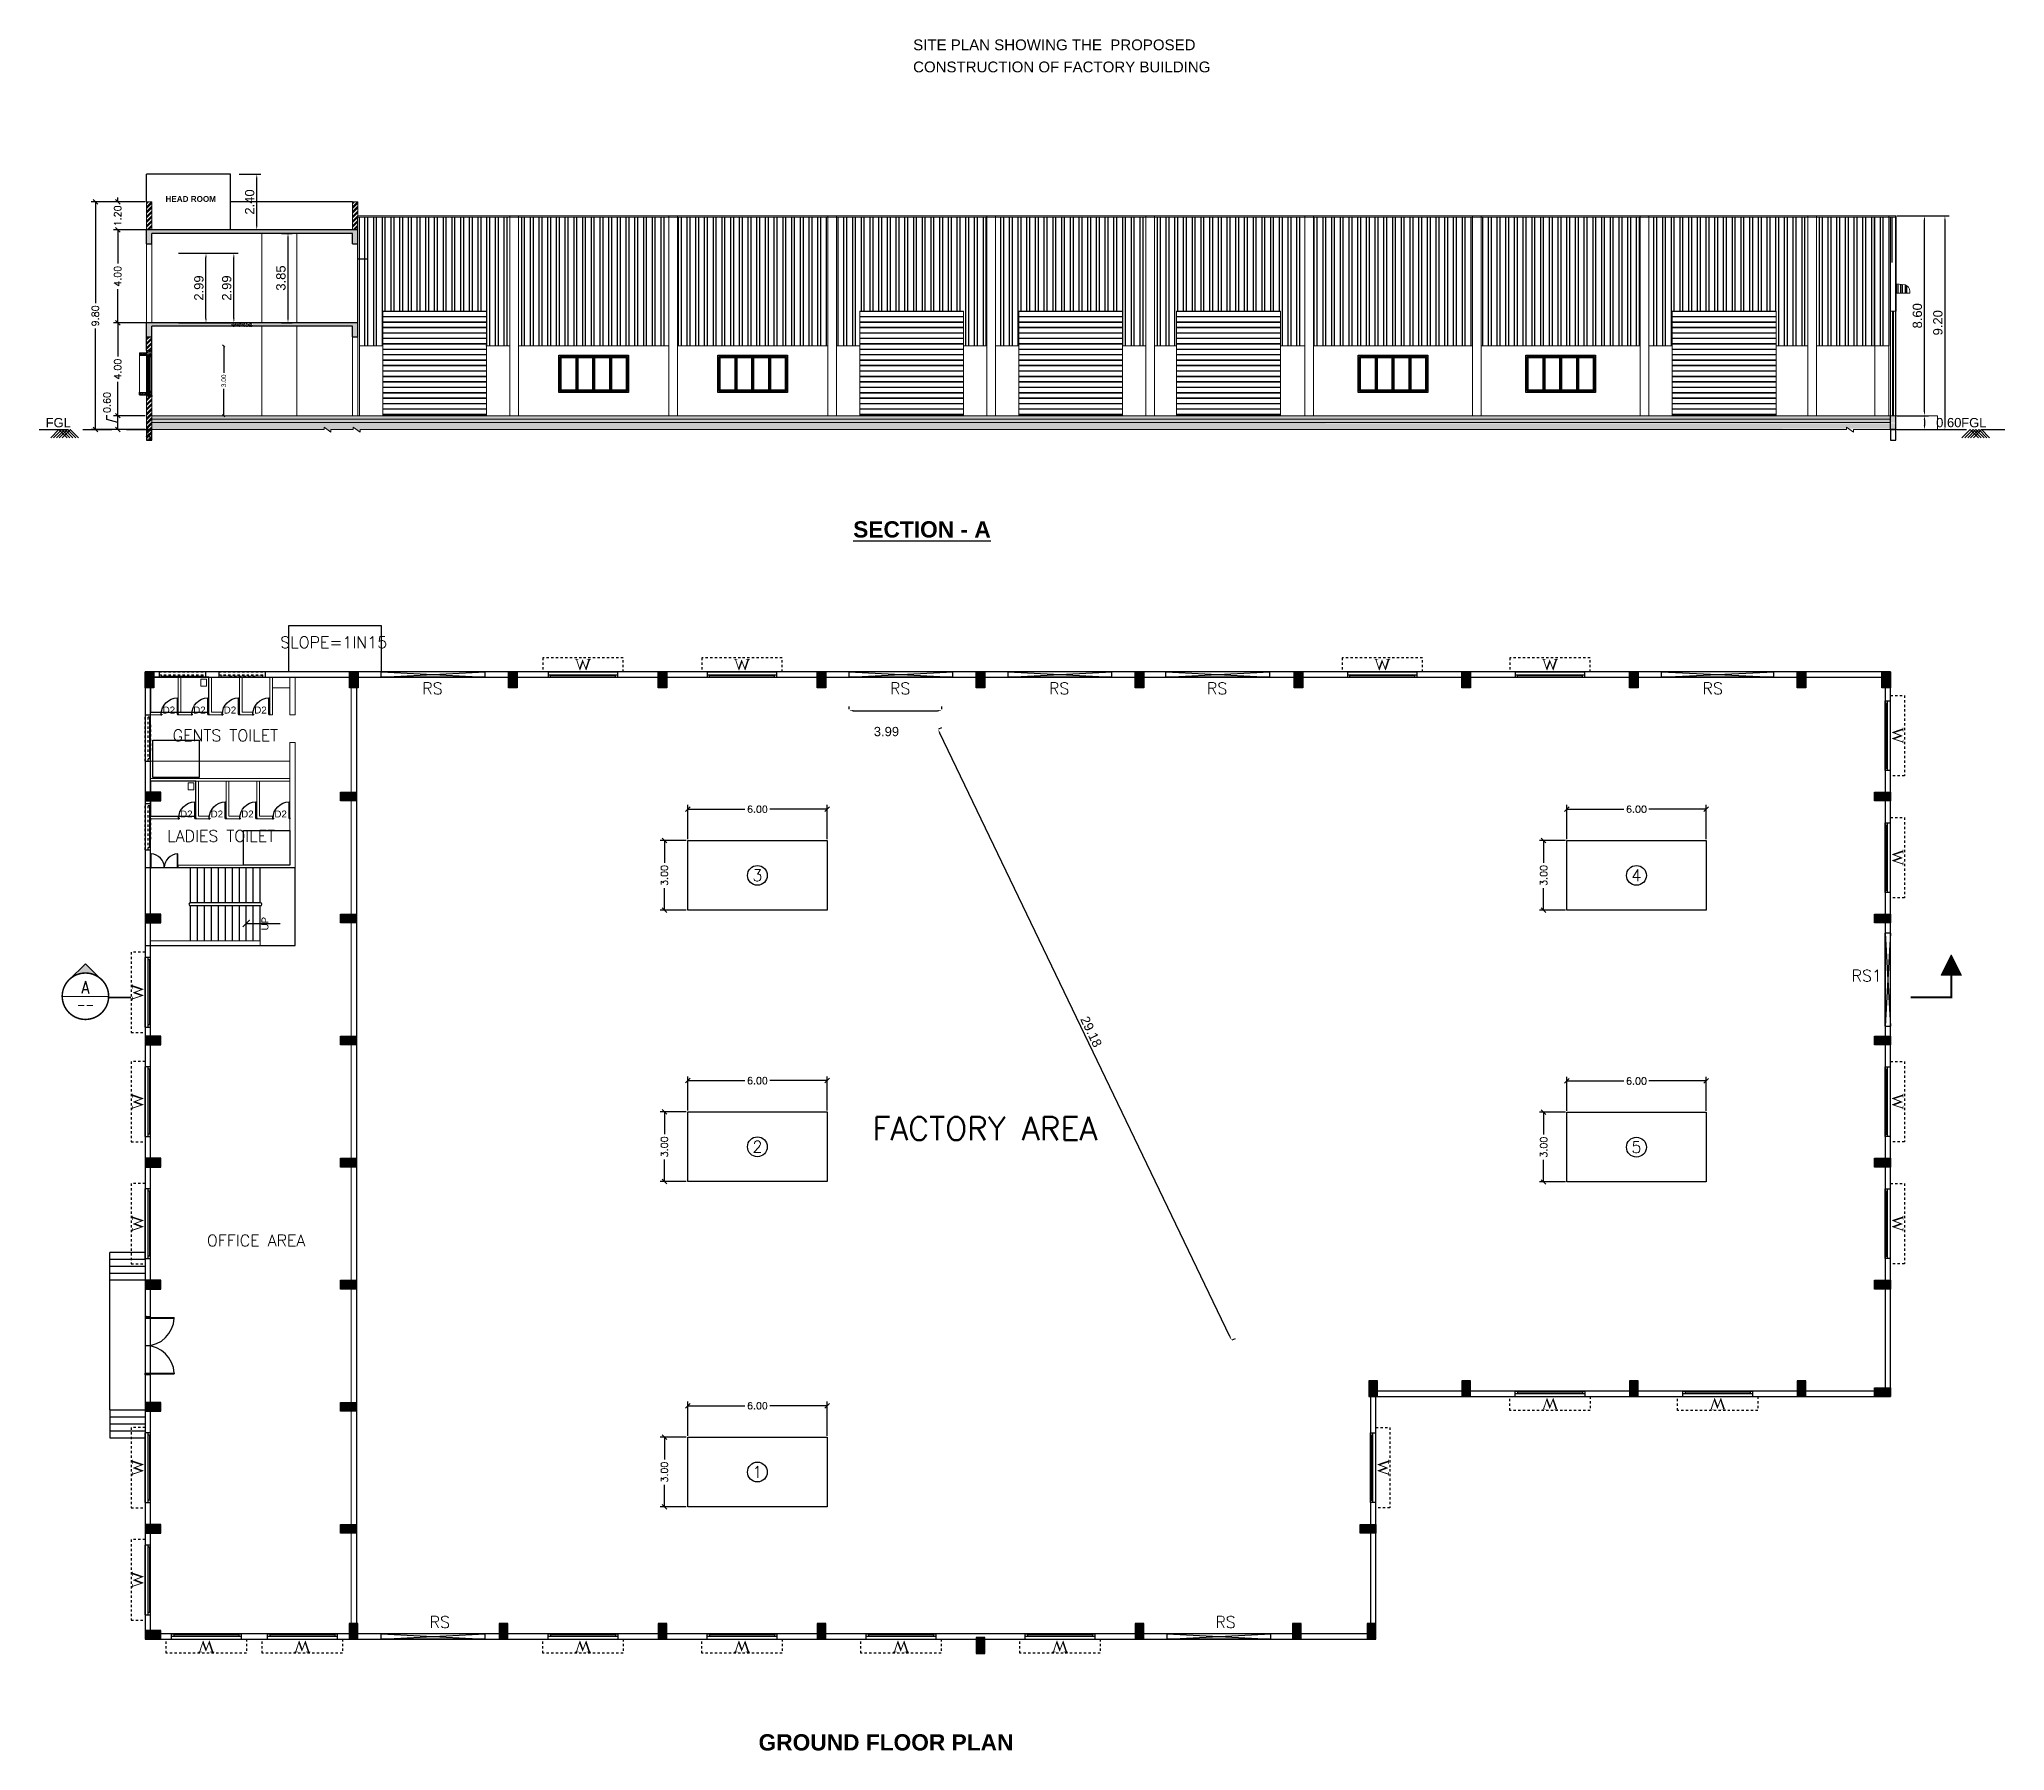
# Model space of a CAD drawing. Header units: metres. Extents: x 6804 to 7881, y 412 to 705.
# Drawn here: x 7529.4 to 7614, y 457.2 to 530.9 of the extents above; entities that cross this region are included whole.
import ezdxf
from ezdxf.enums import TextEntityAlignment as Align

# ---------------------------------------------------------------- set-up
doc = ezdxf.new("R2010")
doc.units = ezdxf.units.M
doc.header["$LTSCALE"] = 5
doc.header["$PDSIZE"] = -1
doc.linetypes.add('CONTINOUS', pattern=[0])
doc.linetypes.add('HIDDEN', pattern=[0.375, 0.25, -0.125])
doc.layers.get('0').update_dxf_attribs({"color": 8, "linetype": 'CONTINUOUS'})
doc.layers.get('DEFPOINTS').update_dxf_attribs({"color": 8, "linetype": 'CONTINUOUS'})
for name, color, linetype in [('BLK_2_COVERED_AREA', 140, 'CONTINUOUS'), ('BLK_2_FLR_0_BLT_UP_AREA', 45, 'CONTINUOUS'), ('BLK_2_FLR_0_CARPET_AREA', 14, 'CONTINUOUS'), ('BLK_2_FLR_0_EXIT_WIDTH_DOOR', 2, 'CONTINUOUS'), ('BLK_2_FLR_0_REGULAR_ROOM_1', 4, 'CONTINUOUS'), ('BLK_2_FLR_0_URINAL', 235, 'CONTINUOUS'), ('BLK_2_FLR_0_WATER_CLOSET', 213, 'CONTINUOUS'), ('BLK_2_FLR_0_WC_BATH_HT', 223, 'CONTINUOUS'), ('BLK_2_FLR_1_REGULAR_ROOM_1', 4, 'CONTINUOUS'), ('BLK_2_HT_OF_BLDG', 5, 'CONTINUOUS'), ('BLK_2_PLINTH_HEIGHT', 7, 'CONTINUOUS'), ('col', 8, 'CONTINUOUS'), ('DIM', 8, 'CONTINUOUS'), ('DOOR', 8, 'CONTINUOUS'), ('HATCH', 8, 'CONTINUOUS'), ('JSC-C-Partion Wall', 8, 'CONTINUOUS'), ('JSC-H-Dimension', 8, 'CONTINUOUS'), ('L4', 8, 'CONTINUOUS'), ('S.NO', 6, 'CONTINUOUS'), ('Steel', 1, 'CONTINUOUS'), ('TEXT NOTES', 200, 'CONTINUOUS'), ('thin', 1, 'CONTINUOUS'), ('txt', 2, 'CONTINUOUS'), ('WAL', 1, 'CONTINUOUS'), ('WALL', 3, 'CONTINUOUS'), ('WINDOW', 5, 'CONTINUOUS')]:
    doc.layers.add(name, color=color, linetype=linetype)
for name, color, linetype, lineweight in [('BLK_2_FLR_0_WASH', 243, 'CONTINUOUS', 5), ('BLK_2_MUMTY_HT', 83, 'CONTINUOUS', 0), ('C_ARCH_TEXT', 7, 'CONTINUOUS', 5), ('DIST_EXIT', 7, 'CONTINUOUS', 0), ('JSC-F-Hatch', 8, 'CONTINUOUS', 13), ('others', 8, 'CONTINUOUS', 15), ('SLAB', 10, 'CONTINUOUS', 20), ('THIN LINES', 117, 'CONTINUOUS', 5)]:
    doc.layers.add(name, color=color, linetype=linetype, lineweight=lineweight)
doc.styles.add('1', font='arial.ttf')
doc.styles.add('KK', font='arial.ttf')
doc.styles.add('na1', font='arial.ttf', dxfattribs={"width": 0.9})
doc.styles.add('NOTES8-6', font='arial.ttf', dxfattribs={"height": 6})
doc.styles.add('ROMAND', font='ROMAND', dxfattribs={"height": 2.5})
doc.styles.add('ROMANS', font='romans')
doc.styles.add('ROMANTIC', font='romantic.ttf')
doc.styles.get("Standard").update_dxf_attribs({"font": 'arial.ttf'})
doc.styles.add('style2', font='arial.ttf')
doc.styles.add('TITLE', font='arialbd.ttf')
doc.dimstyles.new('app', dxfattribs={"dimtxt": 0.2, "dimasz": 0.1, "dimexe": 0.18, "dimexo": 0.0625, "dimgap": 0.09, "dimtad": 0, "dimzin": 0, "dimdsep": 46, "dimtxsty": 'Standard', "dimblk": 'OBLIQUE', "dimcen": 0.09, "dimse1": 1, "dimse2": 1, "dimclrd": 8, "dimclre": 8, "dimclrt": 6, "dimadec": 0, "dimazin": 0, "dimtfac": 1, "dimtofl": 0, "dimtmove": 0, "dimatfit": 3, "dimfxl": 0, "dimtolj": 1, "dimtzin": 0, "dimarcsym": 0})
doc.dimstyles.new('Copy of FMB INNER DIM', dxfattribs={"dimscale": 0.15, "dimtxt": 12, "dimasz": 6, "dimexe": 50, "dimexo": 50, "dimgap": 2, "dimtad": 1, "dimzin": 1, "dimdsep": 46, "dimtxsty": 'na1', "dimblk": 'ARCHTICK', "dimcen": 25, "dimse1": 1, "dimse2": 1, "dimclrd": 250, "dimclre": 2, "dimclrt": 3, "dimadec": 0, "dimazin": 0, "dimtfac": 1, "dimtix": 1, "dimtmove": 1, "dimatfit": 3, "dimldrblk": 'ARCHTICK', "dimfxl": 0, "dimfrac": 2, "dimtolj": 1, "dimtzin": 12, "dimarcsym": 0})
doc.dimstyles.new('FSO 100', dxfattribs={"dimtxt": 0.5, "dimasz": 0.5, "dimexe": 0.18, "dimexo": 0.0625, "dimgap": 0.09, "dimtad": 0, "dimzin": 0, "dimdsep": 46, "dimtxsty": 'ROMANS', "dimblk": 'OBLIQUE', "dimcen": 0.01, "dimclrd": 256, "dimclre": 256, "dimclrt": 7, "dimaunit": 1, "dimadec": 3, "dimazin": 0, "dimtfac": 1, "dimtofl": 0, "dimtmove": 1, "dimatfit": 3, "dimfxl": 0, "dimtolj": 1, "dimtzin": 0, "dimarcsym": 0})
doc.dimstyles.get("Standard").update_dxf_attribs({"dimtxt": 0.4, "dimasz": 0.18, "dimexe": 0.18, "dimexo": 0.0625, "dimgap": 0.1, "dimtad": 1, "dimtoh": 1, "dimzin": 0, "dimdsep": 46, "dimtxsty": '1', "dimcen": 0.09, "dimadec": 0, "dimazin": 0, "dimtfac": 1, "dimtofl": 0, "dimtmove": 2, "dimatfit": 3, "dimfxl": 0, "dimtolj": 1, "dimtzin": 0, "dimarcsym": 0})
pattern_1 = [(50, (5391.22583, 2841.67069), (0.1366385017, -0.011954314), [0.0142875, -0.1571625]), (355, (5391.22583, 2841.67069), (-0.026432566, 0.143292634), [0.01143, -0.125730438]), (100.4514447, (5391.23721, 2841.66969), (0.1102059353, 0.131338314), [0.0121425066, -0.1335676834]), (46.1842, (5391.22583, 2841.70879), (0.203309281, -0.031531746), [0.02143125, -0.23574375]), (96.6355576, (5391.24277, 2841.70616), (0.1780531, 0.185569593), [0.018213767, -0.200351706]), (351.184151, (5391.22583, 2841.70879), (0.1780531, 0.185569593), [0.017144975, -0.188594799]), (21, (5391.24488, 2841.69926), (0.1137107935, -0.0766988986), [0.0142875, -0.1571625]), (326, (5391.24488, 2841.69926), (0.046351521, 0.1381409746), [0.01143, -0.12573]), (71.451445, (5391.25435, 2841.69287), (0.1600623145, 0.0614420767), [0.0121425066, -0.133567453]), (37.5, (5391.225827, 2841.670687), (0.00231645244, 0.06341627915), [0, -0.124206, 0, -0.127635, 0, -0.12620625]), (7.5, (5391.22583, 2841.670687), (0.0501147469, 0.0751354311), [0, -0.072771, 0, -0.1213485, 0, -0.04810125]), (327.5, (5391.183345, 2841.670687), (0.1016929464, -0.004296558), [0, -0.047625, 0, -0.14859, 0, -0.1971675]), (317.5, (5391.164295, 2841.67069), (0.111096886, 0.0190698683), [0, -0.0619125, 0, -0.098679, 0, -0.1400175])]
pattern_2 = [(45, (5391.22583, 2841.67069), (-0.1010278814, 0.1010278814), []), (45, (5391.29318, 2841.67069), (-0.1010278814, 0.1010278814), [])]
pattern_3 = [(50, (5391.22583, 2837.2707), (0.1366385017, -0.011954314), [0.0142875, -0.1571625]), (355, (5391.22583, 2837.2707), (-0.026432566, 0.143292634), [0.01143, -0.125730438]), (100.4514447, (5391.23721, 2837.2697), (0.1102059353, 0.131338314), [0.0121425066, -0.1335676834]), (46.1842, (5391.22583, 2837.3088), (0.203309281, -0.031531746), [0.02143125, -0.23574375]), (96.6355576, (5391.24277, 2837.30617), (0.1780531, 0.185569593), [0.018213767, -0.200351706]), (351.184151, (5391.22583, 2837.3088), (0.1780531, 0.185569593), [0.017144975, -0.188594799]), (21, (5391.24488, 2837.29927), (0.1137107935, -0.0766988986), [0.0142875, -0.1571625]), (326, (5391.24488, 2837.29927), (0.046351521, 0.1381409746), [0.01143, -0.12573]), (71.451445, (5391.25435, 2837.29288), (0.1600623145, 0.0614420767), [0.0121425066, -0.133567453]), (37.5, (5391.225827, 2837.270696), (0.00231645244, 0.06341627915), [0, -0.124206, 0, -0.127635, 0, -0.12620625]), (7.5, (5391.22583, 2837.270696), (0.0501147469, 0.0751354311), [0, -0.072771, 0, -0.1213485, 0, -0.04810125]), (327.5, (5391.183346, 2837.270696), (0.1016929464, -0.004296558), [0, -0.047625, 0, -0.14859, 0, -0.1971675]), (317.5, (5391.1643, 2837.2707), (0.111096886, 0.0190698683), [0, -0.0619125, 0, -0.098679, 0, -0.1400175])]
pattern_4 = [(50, (738.06501, 671.480145), (0.0910923345, -0.0079695428), [0.009525, -0.104775]), (355, (738.06501, 671.480145), (-0.0176217107, 0.0955284226), [0.00762, -0.0838202921]), (100.4514447, (738.0726, 671.47948), (0.0734706235, 0.087558876), [0.0080950044, -0.0890451223]), (46.1842, (738.06501, 671.50554), (0.1355395204, -0.021021164), [0.0142875, -0.1571625]), (96.6355576, (738.0763, 671.50379), (0.118702067, 0.1237130623), [0.0121425116, -0.133567804]), (351.1841512, (738.06501, 671.50554), (0.118702067, 0.1237130623), [0.0114299835, -0.125729866]), (21, (738.07771, 671.499195), (0.0758071956, -0.0511325991), [0.009525, -0.104775]), (326, (738.07771, 671.499195), (0.0309010142, 0.092093983), [0.00762, -0.08382]), (71.451445, (738.08403, 671.49493), (0.1067082096, 0.0409613844), [0.0080950044, -0.0890449688]), (37.5, (738.06501, 671.480145), (0.00154430163, 0.04227751944), [0, -0.082804, 0, -0.08509, 0, -0.0841375]), (7.5, (738.06501, 671.480145), (0.03340983126, 0.0500902874), [0, -0.048514, 0, -0.080899, 0, -0.0320675]), (327.5, (738.03669, 671.480145), (0.06779529758, -0.002864372), [0, -0.03175, 0, -0.09906, 0, -0.131445]), (317.5, (738.02399, 671.480145), (0.0740645907, 0.0127132455), [0, -0.041275, 0, -0.065786, 0, -0.093345])]

msp = doc.modelspace()

# ---------------------------------------------------------------- texts
at = {"layer": 'DIM', "color": 0, "linetype": 'CONTINOUS', "style": 'ROMANS'}
for s, p in [('3', (7560.31, 494.888)), ('4', (7598.16, 494.888)), ('2', (7560.31, 483.203)), ('5', (7598.16, 483.188)), ('1', (7560.31, 469.2))]:
    msp.add_text(s, height=0.5, rotation=360, dxfattribs=at).set_placement(p, align=Align.MIDDLE)
at = {"layer": 'DIM', "color": 7, "ltscale": 10, "char_height": 0.7, "width": 17.90655, "attachment_point": 5, "style": 'TITLE'}
for s, insert in [('\\A1;\\LSECTION - A', (7567.396, 509.78)), ('GROUND FLOOR PLAN', (7565.847, 457.558))]:
    msp.add_mtext(s, dxfattribs=dict(at, insert=insert))
at = {"layer": 'DIM', "color": 0, "ltscale": 2, "attachment_point": 5, "style": 'ROMANS'}
for s, insert, char_height, width in [('SLOPE=1IN15', (7542.067, 504.92), 0.5, 28.6249), ('{\\Fromans.shx|c0;RS}', (7546.321, 502.936), 0.5, 28.6249), ('{\\Fromans.shx|c0;RS}', (7566.46, 502.936), 0.5, 28.6249), ('{\\Fromans.shx|c0;RS}', (7573.307, 502.936), 0.5, 28.6249), ('{\\Fromans.shx|c0;RS}', (7580.104, 502.936), 0.5, 28.6249), ('{\\Fromans.shx|c0;RS}', (7601.44, 502.936), 0.5, 28.6249), ('\\A1;\\C1;GENTS TOILET', (7537.403, 500.913), 0.5, 28.6249), ('\\A1;\\C1;LADIES TOILET', (7537.221, 496.584), 0.5, 28.6249), ('RS1', (7608.076, 490.573), 0.5, 28.6249), ('{\\Fromans.shx|c0;FACTORY AREA}', (7570.108, 483.988), 1, 9.15588), ('{\\Fromans.shx|c0;OFFICE AREA}', (7538.728, 479.168), 0.5, 28.6249), ('{\\Fromans.shx|c0;RS}', (7546.636, 462.739), 0.5, 28.6249), ('{\\Fromans.shx|c0;RS}', (7580.469, 462.739), 0.5, 28.6249)]:
    msp.add_mtext(s, dxfattribs=dict(at, insert=insert, char_height=char_height, width=width))
at = {"layer": 'others', "color": 3, "style": 'NOTES8-6'}
for p in [(7534.972, 502.01), (7536.287, 502.01), (7537.602, 502.01), (7538.917, 502.01), (7535.722, 497.533), (7537.037, 497.533), (7538.352, 497.533), (7539.782, 497.533)]:
    msp.add_text('D2', height=0.3, dxfattribs=at).set_placement(p, align=Align.MIDDLE)
msp.add_text('UP', height=0.3, rotation=90, dxfattribs=at).set_placement((7539.109, 492.81), align=Align.MIDDLE)
at = {"layer": 'TEXT NOTES', "ltscale": 0.5}
for s, height, style, p in [(' HEAD ROOM', 0.25, 'TITLE', (7534.729, 523.887)), ('FGL', 0.4, 'KK', (7529.663, 514.181, -0.001)), ('FGL', 0.4, 'KK', (7612.143, 514.18, 0))]:
    msp.add_text(s, height=height, dxfattribs=dict(at, style=style)).set_placement(p)
at = {"layer": 'txt', "style": 'style2'}
for s, p in [('SITE PLAN SHOWING THE  PROPOSED', (7567.018, 530.415)), ('CONSTRUCTION OF FACTORY BUILDING', (7567.015, 529.464))]:
    msp.add_text(s, height=0.46335, dxfattribs=at).set_placement(p)

# ---------------------------------------------------------------- blocks, each defined once
blk = doc.blocks.new('MFC1')
at = {"color": 252}
for p, q in [((-24, 60), (-96, 60)), ((-60, 96), (-60, 24)), ((96, 60), (24, 60)), ((60, 96), (60, 24)), ((-24, -60), (-96, -60)), ((-60, -24), (-60, -96)), ((96, -60), (24, -60)), ((60, -24), (60, -96))]:
    blk.add_line(p, q, dxfattribs=at)
at = {"color": 1}
for p, q in [((-3, 0), (3, 0)), ((0, -6.2), (0, 6.2))]:
    blk.add_line(p, q, dxfattribs=at)
blk.add_lwpolyline([(-137.5, 175), (137.5, 175), (137.5, -175), (-137.5, -175)], close=True)
for centre in [(-60, 60), (60, 60), (-60, -60), (60, -60)]:
    blk.add_circle(centre, 18)
at = {"layer": 'Steel'}
for points in [[(-112.5, 150), (-112.5, 162), (112.5, 162), (112.5, 150), (-112.5, 150)], [(-112.5, 150), (-112.5, 162), (112.5, 162), (112.5, 150), (-112.5, 150)], [(-112.5, 150), (-112.5, 162), (112.5, 162), (112.5, 150), (-112.5, 150)], [(-112.5, 150), (-112.5, 162), (112.5, 162), (112.5, 150), (-112.5, 150)], [(-112.5, 150), (-112.5, 162), (112.5, 162), (112.5, 150), (-112.5, 150)], [(-112.5, 150), (-112.5, 162), (112.5, 162), (112.5, 150), (-112.5, 150)], [(-112.5, 150), (-112.5, 162), (112.5, 162), (112.5, 150), (-112.5, 150)], [(-112.5, 150), (-112.5, 162), (112.5, 162), (112.5, 150), (-112.5, 150)], [(-112.5, 150), (-112.5, 162), (112.5, 162), (112.5, 150), (-112.5, 150)], [(-112.5, 150), (-112.5, 162), (112.5, 162), (112.5, 150), (-112.5, 150)], [(-112.5, 150), (-112.5, 162), (112.5, 162), (112.5, 150), (-112.5, 150)], [(-112.5, 150), (-112.5, 162), (112.5, 162), (112.5, 150), (-112.5, 150)], [(-112.5, 150), (-112.5, 162), (112.5, 162), (112.5, 150), (-112.5, 150)], [(-112.5, 150), (-112.5, 162), (112.5, 162), (112.5, 150), (-112.5, 150)], [(-112.5, 150), (-112.5, 162), (112.5, 162), (112.5, 150), (-112.5, 150)], [(-112.5, 150), (-112.5, 162), (112.5, 162), (112.5, 150), (-112.5, 150)], [(-112.5, 150), (-112.5, 162), (112.5, 162), (112.5, 150), (-112.5, 150)], [(-112.5, 150), (-112.5, 162), (112.5, 162), (112.5, 150), (-112.5, 150)], [(-112.5, 150), (-112.5, 162), (112.5, 162), (112.5, 150), (-112.5, 150)], [(-112.5, 150), (-112.5, 162), (112.5, 162), (112.5, 150), (-112.5, 150)], [(-112.5, 150), (-112.5, 162), (112.5, 162), (112.5, 150), (-112.5, 150)], [(-112.5, 150), (-112.5, 162), (112.5, 162), (112.5, 150), (-112.5, 150)], [(-3, 150), (3, 150), (3, -150), (-3, -150), (-3, 150)], [(-3, 150), (3, 150), (3, -150), (-3, -150), (-3, 150)], [(-3, 150), (3, 150), (3, -150), (-3, -150), (-3, 150)], [(-3, 150), (3, 150), (3, -150), (-3, -150), (-3, 150)], [(-3, 150), (3, 150), (3, -150), (-3, -150), (-3, 150)], [(-3, 150), (3, 150), (3, -150), (-3, -150), (-3, 150)], [(-3, 150), (3, 150), (3, -150), (-3, -150), (-3, 150)], [(-3, 150), (3, 150), (3, -150), (-3, -150), (-3, 150)], [(-3, 150), (3, 150), (3, -150), (-3, -150), (-3, 150)], [(-3, 150), (3, 150), (3, -150), (-3, -150), (-3, 150)], [(-3, 150), (3, 150), (3, -150), (-3, -150), (-3, 150)], [(-3, 150), (3, 150), (3, -150), (-3, -150), (-3, 150)], [(-3, 150), (3, 150), (3, -150), (-3, -150), (-3, 150)], [(-3, 150), (3, 150), (3, -150), (-3, -150), (-3, 150)], [(-3, 150), (3, 150), (3, -150), (-3, -150), (-3, 150)], [(-3, 150), (3, 150), (3, -150), (-3, -150), (-3, 150)], [(-3, 150), (3, 150), (3, -150), (-3, -150), (-3, 150)], [(-3, 150), (3, 150), (3, -150), (-3, -150), (-3, 150)], [(-3, 150), (3, 150), (3, -150), (-3, -150), (-3, 150)], [(-3, 150), (3, 150), (3, -150), (-3, -150), (-3, 150)], [(-3, 150), (3, 150), (3, -150), (-3, -150), (-3, 150)], [(-3, 150), (3, 150), (3, -150), (-3, -150), (-3, 150)], [(-112.5, -150), (-112.5, -162), (112.5, -162), (112.5, -150), (-112.5, -150)], [(-112.5, -150), (-112.5, -162), (112.5, -162), (112.5, -150), (-112.5, -150)], [(-112.5, -150), (-112.5, -162), (112.5, -162), (112.5, -150), (-112.5, -150)], [(-112.5, -150), (-112.5, -162), (112.5, -162), (112.5, -150), (-112.5, -150)], [(-112.5, -150), (-112.5, -162), (112.5, -162), (112.5, -150), (-112.5, -150)], [(-112.5, -150), (-112.5, -162), (112.5, -162), (112.5, -150), (-112.5, -150)], [(-112.5, -150), (-112.5, -162), (112.5, -162), (112.5, -150), (-112.5, -150)], [(-112.5, -150), (-112.5, -162), (112.5, -162), (112.5, -150), (-112.5, -150)], [(-112.5, -150), (-112.5, -162), (112.5, -162), (112.5, -150), (-112.5, -150)], [(-112.5, -150), (-112.5, -162), (112.5, -162), (112.5, -150), (-112.5, -150)], [(-112.5, -150), (-112.5, -162), (112.5, -162), (112.5, -150), (-112.5, -150)], [(-112.5, -150), (-112.5, -162), (112.5, -162), (112.5, -150), (-112.5, -150)], [(-112.5, -150), (-112.5, -162), (112.5, -162), (112.5, -150), (-112.5, -150)], [(-112.5, -150), (-112.5, -162), (112.5, -162), (112.5, -150), (-112.5, -150)], [(-112.5, -150), (-112.5, -162), (112.5, -162), (112.5, -150), (-112.5, -150)], [(-112.5, -150), (-112.5, -162), (112.5, -162), (112.5, -150), (-112.5, -150)], [(-112.5, -150), (-112.5, -162), (112.5, -162), (112.5, -150), (-112.5, -150)], [(-112.5, -150), (-112.5, -162), (112.5, -162), (112.5, -150), (-112.5, -150)], [(-112.5, -150), (-112.5, -162), (112.5, -162), (112.5, -150), (-112.5, -150)], [(-112.5, -150), (-112.5, -162), (112.5, -162), (112.5, -150), (-112.5, -150)], [(-112.5, -150), (-112.5, -162), (112.5, -162), (112.5, -150), (-112.5, -150)], [(-112.5, -150), (-112.5, -162), (112.5, -162), (112.5, -150), (-112.5, -150)]]:
    blk.add_lwpolyline(points, dxfattribs=at)
blk = doc.blocks.new('wsdefsegr')
at = {"layer": 'HATCH'}
h = blk.add_hatch(color=256, dxfattribs=at)
h.dxf.hatch_style = 1
h.paths.add_polyline_path([(9068, -5301), (9443, -5301), (9443, -4621), (9068, -4621)])
at = {"layer": 'col', "color": 5}
blk.add_lwpolyline([(9068, -4621), (9443, -4621), (9443, -5301), (9068, -5301)], close=True, dxfattribs=at)
blk.add_blockref('MFC1', (9255, -5036))
blk = doc.blocks.new('WINDOW')
at = {"layer": 'WINDOW'}
for p, q in [((3000, 30), (0, 30)), ((0, -200), (0, 30)), ((3000, 30), (3000, -200)), ((3000, -101), (0, -101)), ((3000, -200), (0, -200)), ((100, -200), (100, -101)), ((2900, -200), (2900, -101))]:
    blk.add_line(p, q, dxfattribs=at)
at = {"layer": 'WINDOW', "color": 253, "linetype": 'HIDDEN', "ltscale": 12}
blk.add_lwpolyline([(-230, 30), (-230, 630), (3230, 630), (3230, 30)], dxfattribs=at)
at = {"layer": 'WINDOW', "const_width": 30}
blk.add_lwpolyline([(100, -150), (2900, -150)], dxfattribs=at)
at = {"linetype": 'CONTINOUS', "ltscale": 2, "style": 'ROMANTIC'}
blk.add_text('W', height=480, dxfattribs=at).set_placement((1154, 106))
at = {"linetype": 'CONTINOUS', "ltscale": 2}
blk.add_text('ASDFASDF', height=0.55, dxfattribs=at).set_placement((284, -754))
blk = doc.blocks.new('qawrdfw')
at = {"layer": 'DOOR'}
for p, q in [((8921.147, -5304.259), (8921.147, -5303.153)), ((8921.179, -5303.153), (8921.147, -5303.153)), ((8921.179, -5304.29), (8921.179, -5303.153)), ((8923.391, -5304.29), (8923.391, -5303.153)), ((8923.391, -5303.153), (8923.422, -5303.153)), ((8923.422, -5304.259), (8923.422, -5303.153)), ((8921.116, -5304.259), (8921.116, -5304.321)), ((8921.116, -5304.259), (8921.147, -5304.259)), ((8921.116, -5304.321), (8921.179, -5304.321)), ((8921.147, -5304.259), (8921.147, -5304.29)), ((8921.147, -5304.29), (8921.179, -5304.29)), ((8921.179, -5304.29), (8921.179, -5304.321)), ((8923.391, -5304.29), (8923.391, -5304.321)), ((8923.422, -5304.29), (8923.391, -5304.29)), ((8923.454, -5304.321), (8923.391, -5304.321)), ((8923.422, -5304.259), (8923.422, -5304.29)), ((8923.454, -5304.259), (8923.422, -5304.259)), ((8923.454, -5304.259), (8923.454, -5304.321))]:
    blk.add_line(p, q, dxfattribs=at)
for centre, start, end in [((8921.147, -5304.29), 0, 88.42574), ((8923.422, -5304.29), 91.57426, 180)]:
    blk.add_arc(centre, 1.137, start, end, dxfattribs=at)
blk = doc.blocks.new('*U6')
at = {"layer": 'DOOR', "color": 11}
for p, q in [((0, 2.5), (0, 0)), ((0, 2.5), (1.2, 2.5)), ((0, 0), (2.5, 0)), ((1.2, 2.5), (1.2, 46.7)), ((2.5, 46.7), (1.2, 46.7)), ((1.2, 2.5), (1.2, 1.2)), ((1.2, 1.2), (2.5, 1.2)), ((2.5, 1.2), (2.5, 46.7)), ((2.5, 1.2), (2.5, 0)), ((45.5, 1.2), (45.5, 0)), ((46.7, 1.2), (45.5, 1.2)), ((48, 0), (45.5, 0)), ((48, 2.5), (46.7, 2.5)), ((46.7, 2.5), (46.7, 1.2)), ((48, 2.5), (48, 0))]:
    blk.add_line(p, q, dxfattribs=at)
blk.add_arc((1.2, 1.2), 45.5, 0, 88.4257, dxfattribs=at)
blk = doc.blocks.new('_ArchTick')
at = {"color": 0, "linetype": 'ByBlock', "const_width": 0.15}
blk.add_lwpolyline([(-0.5, -0.5), (0.5, 0.5)], dxfattribs=at)
blk = doc.blocks.new('viewA')
blk.add_hatch(color=256).paths.add_polyline_path([(5.5, 2.5), (5.5, -2.5), (10.5, 0)])
at = {"const_width": 0.5}
blk.add_lwpolyline([(5.5, 0), (0, 0), (0, -10)], dxfattribs=at)
blk.add_lwpolyline([(5.5, 2.5), (10.5, 0), (5.5, -2.5)], close=True)
blk = doc.blocks.new('A$C294D00C3')
at = {"layer": 'C_ARCH_TEXT'}
blk.add_hatch(color=256, dxfattribs=at).paths.add_polyline_path([(0, 10.76), (-5.3, 5.46, -0.414214), (5.3, 5.46)])
blk.add_line((-7.5, 0), (7.5, 0), dxfattribs=at)
at = {"layer": 'C_ARCH_TEXT', "const_width": 0.5}
blk.add_lwpolyline([(0.01, -7.51, 761.525483), (-0.03, -7.51)], format="xyb", dxfattribs=at)
at = {"layer": 'C_ARCH_TEXT'}
blk.add_lwpolyline([(5.3, 5.46), (0, 10.76), (-5.3, 5.46)], dxfattribs=at)
at = {"layer": 'C_ARCH_TEXT', "const_width": 0.5}
blk.add_lwpolyline([(-15, -0.29), (-7.5, -0.29)], dxfattribs=at)
at = {"layer": 'C_ARCH_TEXT', "width": 0.85}
for tag, height, style, p in [('B', 4, 'ROMAND', (0, 1)), ('-', 3, 'ROMANS', (0, -4.25))]:
    blk.add_attdef(tag, text='', height=height, dxfattribs=dict(at, style=style)).set_placement(p, align=Align.CENTER)
blk = doc.blocks.new('HFNKL536216')
at = {"layer": 'WALL'}
for p, q in [((8352.627, -6103.558), (8352.857, -6103.558)), ((8352.627, -6105.558), (8352.857, -6105.558))]:
    blk.add_line(p, q, dxfattribs=at)
at = {"layer": 'WINDOW', "linetype": 'HIDDEN', "ltscale": 0.01}
for p, q in [((8352.627, -6103.558), (8352.627, -6105.558)), ((8352.757, -6103.558), (8352.757, -6105.558)), ((8352.857, -6103.658), (8352.757, -6103.658)), ((8352.857, -6103.558), (8352.857, -6105.558)), ((8352.857, -6105.123), (8352.857, -6103.923)), ((8352.857, -6105.458), (8352.757, -6105.458))]:
    blk.add_line(p, q, dxfattribs=at)
at = {"layer": 'WINDOW', "linetype": 'HIDDEN', "ltscale": 0.01, "const_width": 0.03}
blk.add_lwpolyline([(8352.807, -6105.458), (8352.807, -6103.658)], dxfattribs=at)
blk = doc.blocks.new('A$C7d2c14bc')
at = {"layer": 'WINDOW'}
for p, q in [((0, 1600), (0, 0)), ((0, 1550), (230, 1550)), ((72, 50), (72, 1550)), ((90, 50), (90, 1550)), ((90, 1500), (140, 1500)), ((140, 50), (140, 1550)), ((158, 50), (158, 1550)), ((230, 0), (230, 1600)), ((0, 50), (230, 50)), ((90, 72), (140, 72))]:
    blk.add_line(p, q, dxfattribs=at)
at = {"layer": 'WINDOW', "const_width": 8}
blk.add_lwpolyline([(115, 1500), (115, 72)], dxfattribs=at)
blk = doc.blocks.new('A$C6A8C6AF3')
at = {"layer": 'JSC-H-Dimension', "linetype": 'ByBlock'}
for p, q in [((-131, -80), (-53, 0)), ((-105, -80), (-27, 0)), ((-78, -80), (0, 0)), ((24, -80), (-54, 0)), ((-50, -80), (28, 0)), ((53, -80), (-26, 0)), ((-23, -80), (55, 0)), ((78, -80), (0, 0)), ((107, -80), (28, 0)), ((134, -80), (55, 0))]:
    blk.add_line(p, q, dxfattribs=at)
blk = doc.blocks.new('_Oblique')
at = {"color": 0, "linetype": 'ByBlock', "lineweight": -2}
blk.add_line((-0.5, -0.5), (0.5, 0.5), dxfattribs=at)
blk = doc.blocks.new('*D130')
at = {"layer": 'DEFPOINTS', "color": 0, "ltscale": 2}
for p in [(7532.769, 518.681), (7534.007, 518.681), (7534.011, 514.681)]:
    blk.add_point(p, dxfattribs=at)
at = {"layer": 'DIM', "lineweight": -2, "ltscale": 2}
for p, q in [((7533.945, 518.681), (7532.589, 518.681)), ((7532.769, 518.681), (7532.769, 517.228)), ((7532.769, 514.681), (7532.769, 516.134)), ((7533.949, 514.681), (7532.589, 514.681))]:
    blk.add_line(p, q, dxfattribs=at)
at = {"layer": 'DIM', "lineweight": -2, "ltscale": 2, "xscale": 0.2, "yscale": 0.2, "zscale": 0.2}
for p, rotation in [((7532.769, 518.681), 90), ((7532.769, 514.681), 270)]:
    blk.add_blockref('_Oblique', p, dxfattribs=dict(at, rotation=rotation))
at = {"layer": 'DIM', "color": 7, "ltscale": 2, "insert": (7532.769, 516.681), "char_height": 0.3, "attachment_point": 5, "rotation": 90, "style": 'ROMANS'}
blk.add_mtext('\\A1;4.00', dxfattribs=at)
blk = doc.blocks.new('*D131')
at = {"layer": 'DEFPOINTS', "color": 0, "ltscale": 2}
for p in [(7532.769, 514.681), (7534.007, 514.681), (7534.007, 514.081)]:
    blk.add_point(p, dxfattribs=at)
at = {"layer": 'DIM', "lineweight": -2, "ltscale": 2}
for p, q in [((7532.304, 514.52), (7532.304, 514.7)), ((7532.769, 514.381), (7532.304, 514.52)), ((7533.945, 514.681), (7532.589, 514.681)), ((7532.769, 514.081), (7532.769, 514.681)), ((7533.945, 514.081), (7532.589, 514.081))]:
    blk.add_line(p, q, dxfattribs=at)
at = {"layer": 'DIM', "lineweight": -2, "ltscale": 2, "xscale": 0.2, "yscale": 0.2, "zscale": 0.2}
for p, rotation in [((7532.769, 514.681), 90), ((7532.769, 514.081), 270)]:
    blk.add_blockref('_Oblique', p, dxfattribs=dict(at, rotation=rotation))
at = {"layer": 'DIM', "color": 7, "ltscale": 2, "insert": (7532.304, 515.247), "char_height": 0.3, "attachment_point": 5, "rotation": 90, "style": 'ROMANS'}
blk.add_mtext('\\A1;0.60', dxfattribs=at)
blk = doc.blocks.new('*D132')
at = {"layer": 'DEFPOINTS', "color": 0, "ltscale": 2}
for p in [(7531.805, 523.881), (7534.007, 523.881), (7534.007, 514.081)]:
    blk.add_point(p, dxfattribs=at)
at = {"layer": 'DIM', "lineweight": -2, "ltscale": 2}
for p, q in [((7533.945, 523.881), (7531.625, 523.881)), ((7531.805, 523.881), (7531.805, 519.528)), ((7531.805, 514.081), (7531.805, 518.434)), ((7533.945, 514.081), (7531.625, 514.081))]:
    blk.add_line(p, q, dxfattribs=at)
at = {"layer": 'DIM', "lineweight": -2, "ltscale": 2, "xscale": 0.2, "yscale": 0.2, "zscale": 0.2}
for p, rotation in [((7531.805, 523.881), 90), ((7531.805, 514.081), 270)]:
    blk.add_blockref('_Oblique', p, dxfattribs=dict(at, rotation=rotation))
at = {"layer": 'DIM', "color": 7, "ltscale": 2, "insert": (7531.805, 518.981), "char_height": 0.3, "attachment_point": 5, "rotation": 90, "style": 'ROMANS'}
blk.add_mtext('\\A1;9.80', dxfattribs=at)
blk = doc.blocks.new('*D133')
at = {"layer": 'BLK_2_PLINTH_HEIGHT', "color": 0, "lineweight": -2, "ltscale": 400}
for p, q in [((7609.387, 514.681), (7610.741, 514.681)), ((7609.387, 514.081), (7610.741, 514.081)), ((7610.561, 514.501), (7610.561, 514.261))]:
    blk.add_line(p, q, dxfattribs=at)
at = {"layer": 'BLK_2_PLINTH_HEIGHT', "color": 0, "ltscale": 400}
for points in [[(7610.531, 514.501), (7610.591, 514.501), (7610.561, 514.681)], [(7610.531, 514.261), (7610.591, 514.261), (7610.561, 514.081)]]:
    blk.add_solid(points, dxfattribs=at)
at = {"layer": 'DEFPOINTS', "color": 0, "ltscale": 400}
for p in [(7609.325, 514.681), (7609.325, 514.081), (7610.561, 514.081)]:
    blk.add_point(p, dxfattribs=at)
at = {"layer": 'BLK_2_PLINTH_HEIGHT', "color": 0, "ltscale": 400, "insert": (7611.608, 514.381), "char_height": 0.4, "attachment_point": 5, "style": '1'}
blk.add_mtext('\\A1;0.60', dxfattribs=at)
blk = doc.blocks.new('*D134')
at = {"layer": 'BLK_2_HT_OF_BLDG', "color": 0, "lineweight": -2}
for p, q in [((7609.392, 523.281), (7611.623, 523.281)), ((7611.443, 523.101), (7611.443, 514.261)), ((7609.387, 514.081), (7611.623, 514.081))]:
    blk.add_line(p, q, dxfattribs=at)
at = {"layer": 'BLK_2_HT_OF_BLDG', "color": 0}
for points in [[(7611.413, 523.101), (7611.473, 523.101), (7611.443, 523.281)], [(7611.413, 514.261), (7611.473, 514.261), (7611.443, 514.081)]]:
    blk.add_solid(points, dxfattribs=at)
at = {"layer": 'DEFPOINTS', "color": 0}
for p in [(7609.33, 523.281), (7609.325, 514.081), (7611.443, 514.081)]:
    blk.add_point(p, dxfattribs=at)
at = {"layer": 'BLK_2_HT_OF_BLDG', "color": 0, "insert": (7611.139, 518.681), "char_height": 0.4, "attachment_point": 5, "rotation": 90, "style": '1'}
blk.add_mtext('\\A1;9.20', dxfattribs=at)
blk = doc.blocks.new('*D135')
at = {"layer": 'BLK_2_FLR_0_REGULAR_ROOM_1', "color": 0, "lineweight": -2}
for p, q in [((7609.387, 523.281), (7610.741, 523.281)), ((7610.561, 514.861), (7610.561, 523.101)), ((7609.387, 514.681), (7610.741, 514.681))]:
    blk.add_line(p, q, dxfattribs=at)
at = {"layer": 'BLK_2_FLR_0_REGULAR_ROOM_1', "color": 0}
for points in [[(7610.531, 523.101), (7610.591, 523.101), (7610.561, 523.281)], [(7610.531, 514.861), (7610.591, 514.861), (7610.561, 514.681)]]:
    blk.add_solid(points, dxfattribs=at)
at = {"layer": 'DEFPOINTS', "color": 0}
for p in [(7609.325, 523.281), (7610.561, 523.281), (7609.325, 514.681)]:
    blk.add_point(p, dxfattribs=at)
at = {"layer": 'BLK_2_FLR_0_REGULAR_ROOM_1', "color": 0, "insert": (7610.257, 518.981), "char_height": 0.4, "attachment_point": 5, "rotation": 90, "style": '1'}
blk.add_mtext('\\A1;8.60', dxfattribs=at)
blk = doc.blocks.new('*D136')
at = {"layer": 'DEFPOINTS', "color": 0, "ltscale": 2}
for p in [(7532.769, 522.681), (7535.278, 522.681), (7535.124, 518.681)]:
    blk.add_point(p, dxfattribs=at)
at = {"layer": 'DIM', "lineweight": -2, "ltscale": 2}
for p, q in [((7535.216, 522.681), (7532.589, 522.681)), ((7532.769, 522.681), (7532.769, 521.228)), ((7532.769, 518.681), (7532.769, 520.134)), ((7535.062, 518.681), (7532.589, 518.681))]:
    blk.add_line(p, q, dxfattribs=at)
at = {"layer": 'DIM', "lineweight": -2, "ltscale": 2, "xscale": 0.2, "yscale": 0.2, "zscale": 0.2}
for p, rotation in [((7532.769, 522.681), 90), ((7532.769, 518.681), 270)]:
    blk.add_blockref('_Oblique', p, dxfattribs=dict(at, rotation=rotation))
at = {"layer": 'DIM', "color": 7, "ltscale": 2, "insert": (7532.769, 520.681), "char_height": 0.3, "attachment_point": 5, "rotation": 90, "style": 'ROMANS'}
blk.add_mtext('\\A1;4.00', dxfattribs=at)
blk = doc.blocks.new('*D137')
at = {"layer": 'DEFPOINTS', "color": 0, "ltscale": 2}
for p in [(7534.007, 523.881), (7532.769, 522.681), (7534.007, 522.681)]:
    blk.add_point(p, dxfattribs=at)
at = {"layer": 'DIM', "lineweight": -2, "ltscale": 2}
for p, q in [((7533.945, 523.881), (7532.589, 523.881)), ((7532.769, 523.881), (7532.769, 524.081)), ((7533.945, 522.681), (7532.589, 522.681)), ((7532.769, 522.681), (7532.769, 522.481))]:
    blk.add_line(p, q, dxfattribs=at)
at = {"layer": 'DIM', "lineweight": -2, "ltscale": 2, "xscale": 0.2, "yscale": 0.2, "zscale": 0.2}
for p, rotation in [((7532.769, 523.881), 270), ((7532.769, 522.681), 90)]:
    blk.add_blockref('_Oblique', p, dxfattribs=dict(at, rotation=rotation))
at = {"layer": 'DIM', "color": 7, "ltscale": 2, "insert": (7532.769, 523.281), "char_height": 0.3, "attachment_point": 5, "rotation": 90, "style": 'ROMANS'}
blk.add_mtext('\\A1;1.20', dxfattribs=at)
blk = doc.blocks.new('*D120')
at = {"layer": 'DEFPOINTS', "color": 0, "ltscale": 2}
for p in [(7557.31, 470.7), (7556.31, 467.7), (7557.31, 467.7)]:
    blk.add_point(p, dxfattribs=at)
at = {"layer": 'DIM', "lineweight": -2, "ltscale": 2}
for p, q in [((7557.247, 470.7), (7556.13, 470.7)), ((7556.31, 470.7), (7556.31, 469.747)), ((7556.31, 467.7), (7556.31, 468.652)), ((7557.247, 467.7), (7556.13, 467.7))]:
    blk.add_line(p, q, dxfattribs=at)
at = {"layer": 'DIM', "lineweight": -2, "ltscale": 2, "xscale": 0.2, "yscale": 0.2, "zscale": 0.2}
for p, rotation in [((7556.31, 470.7), 90), ((7556.31, 467.7), 270)]:
    blk.add_blockref('_Oblique', p, dxfattribs=dict(at, rotation=rotation))
at = {"layer": 'DIM', "color": 7, "ltscale": 2, "insert": (7556.31, 469.2), "char_height": 0.3, "attachment_point": 5, "rotation": 90, "style": 'ROMANS'}
blk.add_mtext('\\A1;3.00', dxfattribs=at)
blk = doc.blocks.new('*D121')
at = {"layer": 'DEFPOINTS', "color": 0, "ltscale": 2}
for p in [(7557.31, 472.051), (7557.31, 470.7), (7563.31, 470.7)]:
    blk.add_point(p, dxfattribs=at)
at = {"layer": 'DIM', "lineweight": -2, "ltscale": 2}
for p, q in [((7557.31, 470.762), (7557.31, 472.231)), ((7563.31, 470.762), (7563.31, 472.231)), ((7557.31, 472.051), (7559.77, 472.051)), ((7563.31, 472.051), (7560.85, 472.051))]:
    blk.add_line(p, q, dxfattribs=at)
at = {"layer": 'DIM', "lineweight": -2, "ltscale": 2, "xscale": 0.2, "yscale": 0.2, "zscale": 0.2}
for p, rotation in [((7557.31, 472.051), 179.9999999999479), ((7563.31, 472.051), 359.9999999999479)]:
    blk.add_blockref('_Oblique', p, dxfattribs=dict(at, rotation=rotation))
at = {"layer": 'DIM', "color": 7, "ltscale": 2, "insert": (7560.31, 472.051), "char_height": 0.3, "attachment_point": 5, "style": 'ROMANS'}
blk.add_mtext('\\A1;6.00', dxfattribs=at)
blk = doc.blocks.new('*D122')
at = {"layer": 'DEFPOINTS', "color": 0, "ltscale": 2}
for p in [(7557.31, 484.703), (7556.31, 481.703), (7557.31, 481.703)]:
    blk.add_point(p, dxfattribs=at)
at = {"layer": 'DIM', "lineweight": -2, "ltscale": 2}
for p, q in [((7557.247, 484.703), (7556.13, 484.703)), ((7556.31, 484.703), (7556.31, 483.751)), ((7556.31, 481.703), (7556.31, 482.656)), ((7557.247, 481.703), (7556.13, 481.703))]:
    blk.add_line(p, q, dxfattribs=at)
at = {"layer": 'DIM', "lineweight": -2, "ltscale": 2, "xscale": 0.2, "yscale": 0.2, "zscale": 0.2}
for p, rotation in [((7556.31, 484.703), 90), ((7556.31, 481.703), 270)]:
    blk.add_blockref('_Oblique', p, dxfattribs=dict(at, rotation=rotation))
at = {"layer": 'DIM', "color": 7, "ltscale": 2, "insert": (7556.31, 483.203), "char_height": 0.3, "attachment_point": 5, "rotation": 90, "style": 'ROMANS'}
blk.add_mtext('\\A1;3.00', dxfattribs=at)
blk = doc.blocks.new('*D123')
at = {"layer": 'DEFPOINTS', "color": 0, "ltscale": 2}
for p in [(7557.31, 486.055), (7557.31, 484.703), (7563.31, 484.703)]:
    blk.add_point(p, dxfattribs=at)
at = {"layer": 'DIM', "lineweight": -2, "ltscale": 2}
for p, q in [((7557.31, 484.766), (7557.31, 486.235)), ((7557.31, 486.055), (7559.77, 486.055)), ((7563.31, 486.055), (7560.85, 486.055)), ((7563.31, 484.766), (7563.31, 486.235))]:
    blk.add_line(p, q, dxfattribs=at)
at = {"layer": 'DIM', "lineweight": -2, "ltscale": 2, "xscale": 0.2, "yscale": 0.2, "zscale": 0.2}
for p, rotation in [((7557.31, 486.055), 179.9999999999479), ((7563.31, 486.055), 359.9999999999479)]:
    blk.add_blockref('_Oblique', p, dxfattribs=dict(at, rotation=rotation))
at = {"layer": 'DIM', "color": 7, "ltscale": 2, "insert": (7560.31, 486.055), "char_height": 0.3, "attachment_point": 5, "style": 'ROMANS'}
blk.add_mtext('\\A1;6.00', dxfattribs=at)
blk = doc.blocks.new('*D124')
at = {"layer": 'DEFPOINTS', "color": 0, "ltscale": 2}
for p in [(7557.31, 496.388), (7556.31, 493.388), (7557.31, 493.388)]:
    blk.add_point(p, dxfattribs=at)
at = {"layer": 'DIM', "lineweight": -2, "ltscale": 2}
for p, q in [((7557.247, 496.388), (7556.13, 496.388)), ((7556.31, 496.388), (7556.31, 495.435)), ((7556.31, 493.388), (7556.31, 494.341)), ((7557.247, 493.388), (7556.13, 493.388))]:
    blk.add_line(p, q, dxfattribs=at)
at = {"layer": 'DIM', "lineweight": -2, "ltscale": 2, "xscale": 0.2, "yscale": 0.2, "zscale": 0.2}
for p, rotation in [((7556.31, 496.388), 90), ((7556.31, 493.388), 270)]:
    blk.add_blockref('_Oblique', p, dxfattribs=dict(at, rotation=rotation))
at = {"layer": 'DIM', "color": 7, "ltscale": 2, "insert": (7556.31, 494.888), "char_height": 0.3, "attachment_point": 5, "rotation": 90, "style": 'ROMANS'}
blk.add_mtext('\\A1;3.00', dxfattribs=at)
blk = doc.blocks.new('*D125')
at = {"layer": 'DEFPOINTS', "color": 0, "ltscale": 2}
for p in [(7557.31, 497.739), (7557.31, 496.388), (7563.31, 496.388)]:
    blk.add_point(p, dxfattribs=at)
at = {"layer": 'DIM', "lineweight": -2, "ltscale": 2}
for p, q in [((7557.31, 496.45), (7557.31, 497.919)), ((7557.31, 497.739), (7559.77, 497.739)), ((7563.31, 497.739), (7560.85, 497.739)), ((7563.31, 496.45), (7563.31, 497.919))]:
    blk.add_line(p, q, dxfattribs=at)
at = {"layer": 'DIM', "lineweight": -2, "ltscale": 2, "xscale": 0.2, "yscale": 0.2, "zscale": 0.2}
for p, rotation in [((7557.31, 497.739), 179.9999999999479), ((7563.31, 497.739), 359.9999999999479)]:
    blk.add_blockref('_Oblique', p, dxfattribs=dict(at, rotation=rotation))
at = {"layer": 'DIM', "color": 7, "ltscale": 2, "insert": (7560.31, 497.739), "char_height": 0.3, "attachment_point": 5, "style": 'ROMANS'}
blk.add_mtext('\\A1;6.00', dxfattribs=at)
blk = doc.blocks.new('*D126')
at = {"layer": 'DEFPOINTS', "color": 0, "ltscale": 2}
for p in [(7595.16, 496.388), (7594.16, 493.388), (7595.16, 493.388)]:
    blk.add_point(p, dxfattribs=at)
at = {"layer": 'DIM', "lineweight": -2, "ltscale": 2}
for p, q in [((7595.098, 496.388), (7593.98, 496.388)), ((7594.16, 496.388), (7594.16, 495.435)), ((7594.16, 493.388), (7594.16, 494.341)), ((7595.098, 493.388), (7593.98, 493.388))]:
    blk.add_line(p, q, dxfattribs=at)
at = {"layer": 'DIM', "lineweight": -2, "ltscale": 2, "xscale": 0.2, "yscale": 0.2, "zscale": 0.2}
for p, rotation in [((7594.16, 496.388), 90), ((7594.16, 493.388), 270)]:
    blk.add_blockref('_Oblique', p, dxfattribs=dict(at, rotation=rotation))
at = {"layer": 'DIM', "color": 7, "ltscale": 2, "insert": (7594.16, 494.888), "char_height": 0.3, "attachment_point": 5, "rotation": 90, "style": 'ROMANS'}
blk.add_mtext('\\A1;3.00', dxfattribs=at)
blk = doc.blocks.new('*D127')
at = {"layer": 'DEFPOINTS', "color": 0, "ltscale": 2}
for p in [(7595.16, 497.739), (7595.16, 496.388), (7601.16, 496.388)]:
    blk.add_point(p, dxfattribs=at)
at = {"layer": 'DIM', "lineweight": -2, "ltscale": 2}
for p, q in [((7595.16, 496.45), (7595.16, 497.919)), ((7595.16, 497.739), (7597.62, 497.739)), ((7601.16, 497.739), (7598.7, 497.739)), ((7601.16, 496.45), (7601.16, 497.919))]:
    blk.add_line(p, q, dxfattribs=at)
at = {"layer": 'DIM', "lineweight": -2, "ltscale": 2, "xscale": 0.2, "yscale": 0.2, "zscale": 0.2}
for p, rotation in [((7595.16, 497.739), 179.9999999999479), ((7601.16, 497.739), 359.9999999999479)]:
    blk.add_blockref('_Oblique', p, dxfattribs=dict(at, rotation=rotation))
at = {"layer": 'DIM', "color": 7, "ltscale": 2, "insert": (7598.16, 497.739), "char_height": 0.3, "attachment_point": 5, "style": 'ROMANS'}
blk.add_mtext('\\A1;6.00', dxfattribs=at)
blk = doc.blocks.new('*D128')
at = {"layer": 'DEFPOINTS', "color": 0, "ltscale": 2}
for p in [(7595.16, 484.688), (7594.16, 481.688), (7595.16, 481.688)]:
    blk.add_point(p, dxfattribs=at)
at = {"layer": 'DIM', "lineweight": -2, "ltscale": 2}
for p, q in [((7595.098, 484.688), (7593.98, 484.688)), ((7594.16, 484.688), (7594.16, 483.735)), ((7594.16, 481.688), (7594.16, 482.641)), ((7595.098, 481.688), (7593.98, 481.688))]:
    blk.add_line(p, q, dxfattribs=at)
at = {"layer": 'DIM', "lineweight": -2, "ltscale": 2, "xscale": 0.2, "yscale": 0.2, "zscale": 0.2}
for p, rotation in [((7594.16, 484.688), 90), ((7594.16, 481.688), 270)]:
    blk.add_blockref('_Oblique', p, dxfattribs=dict(at, rotation=rotation))
at = {"layer": 'DIM', "color": 7, "ltscale": 2, "insert": (7594.16, 483.188), "char_height": 0.3, "attachment_point": 5, "rotation": 90, "style": 'ROMANS'}
blk.add_mtext('\\A1;3.00', dxfattribs=at)
blk = doc.blocks.new('*D129')
at = {"layer": 'DEFPOINTS', "color": 0, "ltscale": 2}
for p in [(7595.16, 486.039), (7595.16, 484.688), (7601.16, 484.688)]:
    blk.add_point(p, dxfattribs=at)
at = {"layer": 'DIM', "lineweight": -2, "ltscale": 2}
for p, q in [((7595.16, 484.75), (7595.16, 486.219)), ((7595.16, 486.039), (7597.62, 486.039)), ((7601.16, 486.039), (7598.7, 486.039)), ((7601.16, 484.75), (7601.16, 486.219))]:
    blk.add_line(p, q, dxfattribs=at)
at = {"layer": 'DIM', "lineweight": -2, "ltscale": 2, "xscale": 0.2, "yscale": 0.2, "zscale": 0.2}
for p, rotation in [((7595.16, 486.039), 179.9999999999479), ((7601.16, 486.039), 359.9999999999479)]:
    blk.add_blockref('_Oblique', p, dxfattribs=dict(at, rotation=rotation))
at = {"layer": 'DIM', "color": 7, "ltscale": 2, "insert": (7598.16, 486.039), "char_height": 0.3, "attachment_point": 5, "style": 'ROMANS'}
blk.add_mtext('\\A1;6.00', dxfattribs=at)
blk = doc.blocks.new('*D54')
at = {"layer": 'BLK_2_FLR_0_WC_BATH_HT', "lineweight": -2}
for p, q in [((7537.334, 517.681), (7537.334, 516.53)), ((7537.334, 514.681), (7537.334, 515.831))]:
    blk.add_line(p, q, dxfattribs=at)
at = {"layer": 'DEFPOINTS', "color": 0}
for p in [(7537.334, 517.681), (7537.341, 517.681, 0), (7537.341, 514.681)]:
    blk.add_point(p, dxfattribs=at)
at = {"layer": 'BLK_2_FLR_0_WC_BATH_HT', "lineweight": -2, "xscale": 0.1, "yscale": 0.1, "zscale": 0.1}
for p, rotation in [((7537.334, 517.681), 90), ((7537.334, 514.681), 270)]:
    blk.add_blockref('_Oblique', p, dxfattribs=dict(at, rotation=rotation))
at = {"layer": 'BLK_2_FLR_0_WC_BATH_HT', "insert": (7537.334, 516.181), "char_height": 0.2, "attachment_point": 5, "rotation": 90}
blk.add_mtext('\\A1;3.00', dxfattribs=at)
blk = doc.blocks.new('*D187')
at = {"layer": 'DEFPOINTS', "color": 0}
for p in [(7568.06, 501.166), (7568.086, 501.178), (7580.703, 474.863)]:
    blk.add_point(p, dxfattribs=at)
at = {"layer": 'DIST_EXIT', "color": 0, "lineweight": -2}
for p, q in [((7568.117, 501.193), (7568.248, 501.256)), ((7580.65, 475.038), (7568.164, 501.016)), ((7580.759, 474.89), (7580.891, 474.953))]:
    blk.add_line(p, q, dxfattribs=at)
at = {"layer": 'DIST_EXIT', "color": 0}
for points in [[(7568.191, 501.029), (7568.137, 501.003), (7568.086, 501.178)], [(7580.677, 475.051), (7580.623, 475.025), (7580.728, 474.875)]]:
    blk.add_solid(points, dxfattribs=at)
at = {"layer": 'DIST_EXIT', "color": 0, "insert": (7574.681, 488.158), "char_height": 0.4, "attachment_point": 5, "rotation": 295.67135, "style": '1'}
blk.add_mtext('\\A1;29.18', dxfattribs=at)
blk = doc.blocks.new('*D188')
at = {"layer": 'BLK_2_FLR_0_EXIT_WIDTH_DOOR', "color": 0, "lineweight": -2}
for p, q in [((7564.257, 502.041), (7564.257, 502.159)), ((7564.437, 501.979), (7568.069, 501.979)), ((7568.249, 502.041), (7568.249, 502.159))]:
    blk.add_line(p, q, dxfattribs=at)
at = {"layer": 'BLK_2_FLR_0_EXIT_WIDTH_DOOR', "color": 0}
for points in [[(7564.437, 502.009), (7564.437, 501.949), (7564.257, 501.979)], [(7568.069, 502.009), (7568.069, 501.949), (7568.249, 501.979)]]:
    blk.add_solid(points, dxfattribs=at)
at = {"layer": 'DEFPOINTS', "color": 0}
for p in [(7564.257, 501.979), (7568.249, 501.979), (7568.249, 501.979)]:
    blk.add_point(p, dxfattribs=at)
at = {"layer": 'BLK_2_FLR_0_EXIT_WIDTH_DOOR', "color": 0, "insert": (7565.867, 501.079), "char_height": 0.4, "attachment_point": 5, "style": '1'}
blk.add_mtext('\\A1;3.99', dxfattribs=at)
blk = doc.blocks.new('*D225')
at = {"layer": 'BLK_2_MUMTY_HT', "color": 0, "lineweight": -2}
for p, q in [((7537.991, 525.081), (7538.934, 525.081)), ((7538.754, 522.861), (7538.754, 524.901)), ((7540.803, 522.681), (7538.574, 522.681))]:
    blk.add_line(p, q, dxfattribs=at)
at = {"layer": 'BLK_2_MUMTY_HT', "color": 0}
for points in [[(7538.724, 524.901), (7538.784, 524.901), (7538.754, 525.081)], [(7538.724, 522.861), (7538.784, 522.861), (7538.754, 522.681)]]:
    blk.add_solid(points, dxfattribs=at)
at = {"layer": 'DEFPOINTS', "color": 0}
for p in [(7537.929, 525.081), (7538.754, 525.081), (7540.866, 522.681)]:
    blk.add_point(p, dxfattribs=at)
at = {"layer": 'BLK_2_MUMTY_HT', "color": 0, "insert": (7538.45, 523.881), "char_height": 0.4, "attachment_point": 5, "rotation": 90, "style": '1'}
blk.add_mtext('\\A1;2.40', dxfattribs=at)
blk = doc.blocks.new('*D226')
at = {"layer": 'BLK_2_FLR_1_REGULAR_ROOM_1', "color": 4, "lineweight": -2}
for p, q in [((7539.818, 522.531), (7540.28, 522.531)), ((7540.1, 518.861), (7540.1, 522.351)), ((7539.818, 518.681), (7540.28, 518.681))]:
    blk.add_line(p, q, dxfattribs=at)
at = {"layer": 'BLK_2_FLR_1_REGULAR_ROOM_1', "color": 4}
for points in [[(7540.07, 522.351), (7540.13, 522.351), (7540.1, 522.531)], [(7540.07, 518.861), (7540.13, 518.861), (7540.1, 518.681)]]:
    blk.add_solid(points, dxfattribs=at)
at = {"layer": 'DEFPOINTS', "color": 0}
for p in [(7539.755, 522.531), (7540.1, 522.531), (7539.755, 518.681)]:
    blk.add_point(p, dxfattribs=at)
at = {"layer": 'BLK_2_FLR_1_REGULAR_ROOM_1', "color": 4, "insert": (7539.796, 520.606), "char_height": 0.4, "attachment_point": 5, "rotation": 90, "style": '1'}
blk.add_mtext('\\A1;3.85', dxfattribs=at)
blk = doc.blocks.new('*D227')
at = {"layer": 'BLK_2_FLR_0_WC_BATH_HT', "color": 0, "lineweight": -2}
for p, q in [((7535.386, 521.671), (7536.748, 521.671)), ((7536.568, 518.861), (7536.568, 521.491)), ((7535.386, 518.681), (7536.748, 518.681))]:
    blk.add_line(p, q, dxfattribs=at)
at = {"layer": 'BLK_2_FLR_0_WC_BATH_HT', "color": 0}
for points in [[(7536.538, 521.491), (7536.598, 521.491), (7536.568, 521.671)], [(7536.538, 518.861), (7536.598, 518.861), (7536.568, 518.681)]]:
    blk.add_solid(points, dxfattribs=at)
at = {"layer": 'DEFPOINTS', "color": 0}
for p in [(7535.323, 521.671), (7536.568, 521.671), (7535.323, 518.681)]:
    blk.add_point(p, dxfattribs=at)
at = {"layer": 'BLK_2_FLR_0_WC_BATH_HT', "color": 0, "insert": (7536.264, 520.176), "char_height": 0.4, "attachment_point": 5, "rotation": 90, "style": '1'}
blk.add_mtext('\\A1;2.99', dxfattribs=at)
blk = doc.blocks.new('*D228')
at = {"layer": 'BLK_2_FLR_0_WC_BATH_HT', "color": 0, "lineweight": -2}
for p, q in [((7536.585, 521.671), (7537.948, 521.671)), ((7537.768, 518.861), (7537.768, 521.491)), ((7536.585, 518.681), (7537.948, 518.681))]:
    blk.add_line(p, q, dxfattribs=at)
at = {"layer": 'BLK_2_FLR_0_WC_BATH_HT', "color": 0}
for points in [[(7537.738, 521.491), (7537.798, 521.491), (7537.768, 521.671)], [(7537.738, 518.861), (7537.798, 518.861), (7537.768, 518.681)]]:
    blk.add_solid(points, dxfattribs=at)
at = {"layer": 'DEFPOINTS', "color": 0}
for p in [(7536.523, 521.671), (7537.768, 521.671), (7536.523, 518.681)]:
    blk.add_point(p, dxfattribs=at)
at = {"layer": 'BLK_2_FLR_0_WC_BATH_HT', "color": 0, "insert": (7537.463, 520.176), "char_height": 0.4, "attachment_point": 5, "rotation": 90, "style": '1'}
blk.add_mtext('\\A1;2.99', dxfattribs=at)

# ---------------------------------------------------------------- dimensions: what is measured, and where the dimension line sits
at = {"layer": 'BLK_2_FLR_0_EXIT_WIDTH_DOOR', "color": 2}
dim = msp.add_linear_dim(base=(7568.249, 501.979), p1=(7564.257, 501.979), p2=(7568.249, 501.979), dimstyle='Standard', dxfattribs=at)
dim.commit()
dim.dimension.update_dxf_attribs({"geometry": '*D188', "text_midpoint": (7565.867, 501.079), "dimtype": 160})
at = {"layer": 'BLK_2_FLR_0_REGULAR_ROOM_1', "color": 4}
dim = msp.add_linear_dim(base=(7610.561, 523.281), p1=(7609.325, 514.681), p2=(7609.325, 523.281), angle=90, dimstyle='Standard', dxfattribs=at)
dim.commit()
dim.dimension.update_dxf_attribs({"geometry": '*D135', "text_midpoint": (7610.257, 518.981)})
at = {"layer": 'BLK_2_FLR_0_WC_BATH_HT', "color": 1}
dim = msp.add_linear_dim(base=(7536.568, 521.671), p1=(7535.323, 518.681), p2=(7535.323, 521.671), angle=90, dimstyle='Standard', override={"dimscale": 1}, dxfattribs=at)
dim.commit()
dim.dimension.update_dxf_attribs({"geometry": '*D227', "text_midpoint": (7536.264, 520.176)})
at = {"layer": 'BLK_2_FLR_0_WC_BATH_HT', "color": 2}
dim = msp.add_linear_dim(base=(7537.768, 521.671), p1=(7536.523, 518.681), p2=(7536.523, 521.671), angle=90, dimstyle='Standard', override={"dimscale": 1}, dxfattribs=at)
dim.commit()
dim.dimension.update_dxf_attribs({"geometry": '*D228', "text_midpoint": (7537.463, 520.176)})
at = {"layer": 'BLK_2_FLR_0_WC_BATH_HT'}
dim = msp.add_aligned_dim(p1=(7537.341, 514.681), p2=(7537.341, 517.681, 0), distance=0.007, dimstyle='app', override={"dimclrd": 256, "dimclre": 256, "dimclrt": 256}, dxfattribs=at)
dim.commit()
dim.dimension.update_dxf_attribs({"geometry": '*D54', "text_midpoint": (7537.334, 516.181)})
at = {"layer": 'BLK_2_FLR_1_REGULAR_ROOM_1', "color": 4}
dim = msp.add_linear_dim(base=(7540.1, 522.531), p1=(7539.755, 518.681), p2=(7539.755, 522.531), angle=90, dimstyle='Standard', override={"dimscale": 1, "dimclrd": 4, "dimclre": 4, "dimclrt": 4}, dxfattribs=at)
dim.commit()
dim.dimension.update_dxf_attribs({"geometry": '*D226', "text_midpoint": (7539.796, 520.606)})
at = {"layer": 'BLK_2_HT_OF_BLDG'}
dim = msp.add_linear_dim(base=(7611.443, 514.081), p1=(7609.33, 523.281), p2=(7609.325, 514.081), angle=90, dimstyle='Standard', dxfattribs=at)
dim.commit()
dim.dimension.update_dxf_attribs({"geometry": '*D134', "text_midpoint": (7611.139, 518.681)})
at = {"layer": 'BLK_2_MUMTY_HT'}
dim = msp.add_linear_dim(base=(7538.754, 525.081), p1=(7540.866, 522.681), p2=(7537.929, 525.081), angle=90, dimstyle='Standard', override={"dimscale": 1}, dxfattribs=at)
dim.commit()
dim.dimension.update_dxf_attribs({"geometry": '*D225', "text_midpoint": (7538.45, 523.881)})
at = {"layer": 'BLK_2_PLINTH_HEIGHT', "ltscale": 400}
dim = msp.add_linear_dim(base=(7610.561, 514.081), p1=(7609.325, 514.681), p2=(7609.325, 514.081), angle=90, dimstyle='Standard', override={"dimfxl": 0}, dxfattribs=at)
dim.commit()
dim.dimension.update_dxf_attribs({"geometry": '*D133', "text_midpoint": (7611.608, 514.381)})
at = {"layer": 'DIM', "color": 5, "ltscale": 2}
for base, p1, p2, picture, middle in [((7531.805, 523.881), (7534.007, 514.081), (7534.007, 523.881), '*D132', (7531.805, 518.981)), ((7532.769, 522.681), (7534.007, 523.881), (7534.007, 522.681), '*D137', (7532.769, 523.281)), ((7532.769, 522.681), (7535.124, 518.681), (7535.278, 522.681), '*D136', (7532.769, 520.681)), ((7532.769, 518.681), (7534.011, 514.681), (7534.007, 518.681), '*D130', (7532.769, 516.681)), ((7532.769, 514.681), (7534.007, 514.081), (7534.007, 514.681), '*D131', (7532.304, 514.79)), ((7556.31, 493.388), (7557.31, 496.388), (7557.31, 493.388), '*D124', (7556.31, 494.888)), ((7594.16, 493.388), (7595.16, 496.388), (7595.16, 493.388), '*D126', (7594.16, 494.888)), ((7556.31, 481.703), (7557.31, 484.703), (7557.31, 481.703), '*D122', (7556.31, 483.203)), ((7594.16, 481.688), (7595.16, 484.688), (7595.16, 481.688), '*D128', (7594.16, 483.188)), ((7556.31, 467.7), (7557.31, 470.7), (7557.31, 467.7), '*D120', (7556.31, 469.2))]:
    dim = msp.add_linear_dim(base=base, p1=p1, p2=p2, angle=90, dimstyle='FSO 100', override={"dimtxt": 0.3, "dimasz": 0.2, "dimpost": '\\X'}, dxfattribs=at)
    dim.commit()
    dim.dimension.update_dxf_attribs({"geometry": picture, "text_midpoint": middle})
for p1, p2, picture, middle in [((7563.31, 496.388), (7557.31, 496.388), '*D125', (7560.31, 497.739)), ((7601.16, 496.388), (7595.16, 496.388), '*D127', (7598.16, 497.739)), ((7563.31, 484.703), (7557.31, 484.703), '*D123', (7560.31, 486.055)), ((7601.16, 484.688), (7595.16, 484.688), '*D129', (7598.16, 486.039)), ((7563.31, 470.7), (7557.31, 470.7), '*D121', (7560.31, 472.051))]:
    dim = msp.add_aligned_dim(p1=p1, p2=p2, distance=-1.352, dimstyle='FSO 100', override={"dimtxt": 0.3, "dimasz": 0.2, "dimpost": '\\X'}, dxfattribs=at)
    dim.commit()
    dim.dimension.update_dxf_attribs({"geometry": picture, "text_midpoint": middle})
at = {"layer": 'DIST_EXIT'}
dim = msp.add_aligned_dim(p1=(7580.703, 474.863), p2=(7568.06, 501.166), distance=-0.028, dimstyle='Standard', dxfattribs=at)
dim.commit()
dim.dimension.update_dxf_attribs({"geometry": '*D187', "text_midpoint": (7574.681, 488.158)})

# ---------------------------------------------------------------- hatches: boundary and pattern name
at = {"layer": 'HATCH'}
h = msp.add_hatch(dxfattribs=at)
h.set_pattern_fill('ANSI32', color=256, scale=0.015, angle=360)
h.set_pattern_definition([(45, (5391.22583, 2841.67069), (-0.1010278814, 0.1010278814), []), (45, (5391.29318, 2841.67069), (-0.1010278814, 0.1010278814), [])])
h.paths.add_polyline_path([(7534.237, 523.881), (7534.007, 523.881), (7534.007, 522.681), (7534.237, 522.681)])
h = msp.add_hatch(dxfattribs=at)
h.set_pattern_fill('ANSI32', color=256, scale=0.015, angle=360)
h.set_pattern_definition([(45, (5400.09583, 2841.67069), (-0.1010278814, 0.1010278814), []), (45, (5400.16318, 2841.67069), (-0.1010278814, 0.1010278814), [])])
h.paths.add_polyline_path([(7543.107, 523.881), (7542.877, 523.881), (7542.877, 522.681), (7543.107, 522.681)])
h = msp.add_hatch(dxfattribs=at)
h.set_pattern_fill('ANSI32', color=256, angle=45)
h.set_pattern_definition([(90, (-611.71097, 5830.1109), (-0.375, 0), []), (90, (-611.58597, 5830.2359), (-0.375, 0), [])])
h.paths.add_polyline_path([(7584.259, 517.681), (7591.104, 517.681), (7591.104, 521.281), (7584.259, 521.281)])
h.paths.add_polyline_path([(7591.479, 517.681), (7598.324, 517.681), (7598.324, 521.281), (7591.479, 521.281)])
h.paths.add_polyline_path([(7598.699, 517.681), (7599.699, 517.681), (7599.699, 519.181), (7604.17, 519.181), (7604.17, 517.681), (7605.543, 517.681), (7605.543, 521.281), (7598.699, 521.281)])
h.paths.add_polyline_path([(7543.18, 517.681), (7544.18, 517.681), (7544.18, 519.181), (7548.651, 519.181), (7548.651, 517.681), (7549.651, 517.681), (7549.651, 521.281), (7543.18, 521.281)])
h.paths.add_polyline_path([(7550.026, 517.681), (7556.498, 517.681), (7556.498, 521.281), (7550.026, 521.281)])
h.paths.add_polyline_path([(7556.873, 517.681), (7563.344, 517.681), (7563.344, 521.281), (7556.873, 521.281)])
h.paths.add_polyline_path([(7563.719, 517.681), (7564.72, 517.681), (7564.72, 519.181), (7569.191, 519.181), (7569.191, 517.681), (7570.191, 517.681), (7570.191, 521.281), (7563.719, 521.281)])
h.paths.add_polyline_path([(7570.566, 517.681), (7571.566, 517.681), (7571.566, 519.181), (7576.038, 519.181), (7576.038, 517.681), (7577.038, 517.681), (7577.038, 521.281), (7570.566, 521.281)])
h.paths.add_polyline_path([(7577.413, 517.681), (7578.363, 517.681), (7578.363, 519.181), (7582.834, 519.181), (7582.834, 517.681), (7583.884, 517.681), (7583.884, 521.281), (7577.413, 521.281)])
h.paths.add_polyline_path([(7584.259, 521.281), (7591.104, 521.281), (7591.104, 523.231), (7584.259, 523.231)])
h.paths.add_polyline_path([(7591.479, 521.281), (7598.324, 521.281), (7598.324, 523.231), (7591.479, 523.231)])
h.paths.add_polyline_path([(7598.699, 521.281), (7605.543, 521.281), (7605.543, 523.231), (7598.699, 523.231)])
h.paths.add_polyline_path([(7543.18, 521.281), (7549.651, 521.281), (7549.651, 523.231), (7543.18, 523.231)])
h.paths.add_polyline_path([(7550.026, 521.281), (7556.498, 521.281), (7556.498, 523.231), (7550.026, 523.231)])
h.paths.add_polyline_path([(7563.719, 521.281), (7570.191, 521.281), (7570.191, 523.231), (7563.719, 523.231)])
h.paths.add_polyline_path([(7577.413, 521.281), (7583.884, 521.281), (7583.884, 523.231), (7577.413, 523.231)])
h.paths.add_polyline_path([(7570.566, 521.281), (7577.038, 521.281), (7577.038, 523.231), (7570.566, 523.231)])
h.paths.add_polyline_path([(7556.873, 521.281), (7563.344, 521.281), (7563.344, 523.231), (7556.873, 523.231)])
h.paths.add_polyline_path([(7609.095, 517.681), (7609.095, 521.281), (7605.918, 521.281), (7605.918, 517.681)])
h.paths.add_polyline_path([(7609.345, 521.281), (7609.345, 523.231), (7605.918, 523.231), (7605.918, 521.281)])
h = msp.add_hatch(dxfattribs=at)
h.set_pattern_fill('AR-CONC', color=256, scale=0.02, angle=360)
h.set_pattern_definition([(50, (-611.71097, 5830.1109), (0.1434520365, -0.012550427), [0.015, -0.165]), (355, (-611.71097, 5830.1109), (-0.0277502667, 0.1504384267), [0.012, -0.132]), (100.4514445, (-611.69902, 5830.10985), (0.1157017693, 0.1378879982), [0.0127480384, -0.1402284224]), (46.1842, (-611.71097, 5830.1509), (0.213448266, -0.033103856), [0.0225, -0.2475]), (96.6356355, (-611.69319, 5830.14814), (0.186932389, 0.19482372), [0.0191220684, -0.210342752]), (351.184164, (-611.71097, 5830.1509), (0.186932389, 0.19482372), [0.018, -0.198]), (21, (-611.69097, 5830.1409), (0.1193814104, -0.0805237781), [0.015, -0.165]), (326, (-611.69097, 5830.1409), (0.0486630664, 0.145030009), [0.012, -0.132]), (71.4514447, (-611.68103, 5830.13419), (0.1680444753, 0.0645062306), [0.012748038, -0.1402284224]), (37.5, (-611.710974, 5830.1109), (0.00243197106, 0.06657877077), [0, -0.1304, 0, -0.134, 0, -0.1325]), (7.5, (-611.710974, 5830.1109), (0.0526139075, 0.0788823424), [0, -0.0764, 0, -0.1274, 0, -0.0505]), (327.5, (-611.755574, 5830.1109), (0.10676448723, -0.00451097435), [0, -0.05, 0, -0.156, 0, -0.207]), (317.5, (-611.77557, 5830.1109), (0.1166372339, 0.0200209965), [0, -0.065, 0, -0.1036, 0, -0.147])])
h.paths.add_polyline_path([(7534.007, 522.681), (7534.007, 522.081), (7534.237, 522.081), (7534.237, 522.531), (7542.877, 522.531), (7542.877, 522.081), (7543.107, 522.081), (7543.107, 522.681)])
h = msp.add_hatch(dxfattribs=at)
h.set_pattern_fill('ANSI32', color=256, scale=0.02, angle=45)
h.set_pattern_definition([(90, (5638.2561, 3646.43986), (-0.1905, 1e-16), []), (90, (5638.3196, 3646.50336), (-0.1905, 1e-16), [])])
h.paths.add_polyline_path([(7609.345, 519.949), (7609.925, 519.949), (7609.925, 520.036, 0.318708), (7609.724, 520.32), (7609.345, 520.363), (7609.345, 519.949)])
h = msp.add_hatch(dxfattribs=at)
h.set_pattern_fill('JIS_LC_8', color=256, scale=0.03, angle=135)
h.set_pattern_definition([(180, (7544.1797, 519.18078), (0, -0.234), []), (180, (7544.17122, 519.18926), (0, -0.234), [])])
h.paths.add_polyline_path([(7548.651, 519.181), (7544.18, 519.181), (7544.18, 514.681), (7548.651, 514.681)])
h = msp.add_hatch(dxfattribs=at)
h.set_pattern_fill('JIS_LC_8', color=256, scale=0.03, angle=135)
h.set_pattern_definition([(180, (7564.71966, 519.18078), (0, -0.234), []), (180, (7564.71117, 519.18926), (0, -0.234), [])])
h.paths.add_polyline_path([(7569.191, 519.181), (7564.72, 519.181), (7564.72, 514.681), (7569.191, 514.681)])
h = msp.add_hatch(dxfattribs=at)
h.set_pattern_fill('JIS_LC_8', color=256, scale=0.03, angle=135)
h.set_pattern_definition([(180, (7571.56639, 519.18078), (0, -0.234), []), (180, (7571.5579, 519.18926), (0, -0.234), [])])
h.paths.add_polyline_path([(7576.038, 519.181), (7571.566, 519.181), (7571.566, 514.681), (7576.038, 514.681)])
h = msp.add_hatch(dxfattribs=at)
h.set_pattern_fill('JIS_LC_8', color=256, scale=0.03, angle=135)
h.set_pattern_definition([(180, (7578.36261, 519.18078), (0, -0.234), []), (180, (7578.35413, 519.18926), (0, -0.234), [])])
h.paths.add_polyline_path([(7582.834, 519.181), (7578.363, 519.181), (7578.363, 514.681), (7582.834, 514.681)])
h = msp.add_hatch(dxfattribs=at)
h.set_pattern_fill('JIS_LC_8', color=256, scale=0.03, angle=135)
h.set_pattern_definition([(180, (7599.69854, 519.18078), (0, -0.234), []), (180, (7599.69006, 519.18926), (0, -0.234), [])])
h.paths.add_polyline_path([(7604.17, 519.181), (7599.699, 519.181), (7599.699, 514.681), (7604.17, 514.681)])
h = msp.add_hatch(dxfattribs=at)
h.set_pattern_fill('AR-CONC', color=256, scale=0.00075, angle=360)
h.set_pattern_definition(pattern_1)
h.paths.add_polyline_path([(7537.667, 518.681), (7534.007, 518.681), (7534.007, 518.081), (7534.237, 518.081), (7534.237, 518.531), (7537.667, 518.531)])
h = msp.add_hatch(dxfattribs=at)
h.set_pattern_fill('ANSI32', color=256, scale=0.015, angle=360)
h.set_pattern_definition(pattern_2)
h.paths.add_polyline_path([(7534.237, 518.081), (7534.007, 518.081), (7534.007, 517.481), (7534.237, 517.481)])
h = msp.add_hatch(dxfattribs=at)
h.set_pattern_fill('AR-CONC', color=256, scale=0.00075, angle=360)
h.set_pattern_definition(pattern_1)
h.paths.add_polyline_path([(7538.582, 518.681), (7537.667, 518.681), (7537.667, 518.531), (7538.582, 518.531)])
h = msp.add_hatch(dxfattribs=at)
h.set_pattern_fill('AR-CONC', color=256, scale=0.00075, angle=360)
h.set_pattern_definition(pattern_1)
h.paths.add_polyline_path([(7543.107, 518.681), (7538.582, 518.681), (7538.582, 518.531), (7542.877, 518.531), (7542.877, 518.081), (7543.107, 518.081)])
h = msp.add_hatch(dxfattribs=at)
h.set_pattern_fill('AR-CONC', color=256, scale=0.00075, angle=360)
h.set_pattern_definition(pattern_3)
h.paths.add_polyline_path([(7534.007, 517.381), (7533.707, 517.381), (7533.707, 517.281), (7534.007, 517.281)])
h = msp.add_hatch(dxfattribs=at)
h.set_pattern_fill('AR-CONC', color=256, scale=0.00075, angle=360)
h.set_pattern_definition(pattern_3)
h.paths.add_polyline_path([(7534.237, 517.481), (7534.007, 517.481), (7534.007, 517.281), (7534.237, 517.281), (7534.237, 517.281)])
h = msp.add_hatch(dxfattribs=at)
h.set_pattern_fill('AR-CONC', color=256, scale=0.00075, angle=360)
h.set_pattern_definition(pattern_1)
h.paths.add_polyline_path([(7534.007, 515.681), (7533.707, 515.681), (7533.707, 515.581), (7534.007, 515.581)])
h = msp.add_hatch(dxfattribs=at)
h.set_pattern_fill('AR-CONC', color=256, scale=0.00075, angle=360)
h.set_pattern_definition(pattern_1)
h.paths.add_polyline_path([(7534.237, 515.681), (7534.007, 515.681), (7534.007, 515.581), (7534.007, 515.581), (7534.007, 515.531), (7534.237, 515.531)])
h = msp.add_hatch(dxfattribs=at)
h.set_pattern_fill('ANSI32', color=256, scale=0.015, angle=360)
h.set_pattern_definition(pattern_2)
h.paths.add_polyline_path([(7534.237, 515.531), (7534.237, 514.681), (7534.237, 514.681), (7534.237, 514.381), (7534.237, 514.081), (7534.237, 513.631), (7534.007, 513.631), (7534.007, 514.081), (7534.007, 515.531)])
at = {"layer": 'HATCH', "ltscale": 2}
h = msp.add_hatch(dxfattribs=at)
h.set_pattern_fill('AR-CONC', color=256, scale=0.0005)
h.set_pattern_definition(pattern_4)
h.paths.add_polyline_path([(7609.325, 514.531), (7609.325, 514.681), (7534.237, 514.681), (7534.237, 514.531)])
h = msp.add_hatch(dxfattribs=at)
h.set_pattern_fill('AR-CONC', color=256, scale=0.0005)
h.set_pattern_definition(pattern_4)
h.paths.add_polyline_path([(7609.325, 514.381), (7609.325, 514.531), (7534.237, 514.531), (7534.237, 514.381)])
at = {"layer": 'HATCH'}
h = msp.add_hatch(dxfattribs=at)
h.set_pattern_fill('AR-CONC', color=256, scale=0.00075, angle=360)
h.set_pattern_definition([(50, (5958.19723, 1907.0593), (0.136638502, -0.011954314), [0.0142875, -0.1571625]), (355, (5958.19723, 1907.0593), (-0.026432566, 0.143292634), [0.01143, -0.125730438]), (100.451445, (5958.20862, 1907.0583), (0.110205935, 0.131338314), [0.012142507, -0.133567683]), (46.1842, (5958.19723, 1907.0974), (0.20330928, -0.031531746), [0.02143125, -0.23574375]), (96.635558, (5958.21417, 1907.09477), (0.1780531, 0.185569593), [0.018213767, -0.200351706]), (351.184151, (5958.19723, 1907.0974), (0.1780531, 0.185569593), [0.017144975, -0.188594799]), (21, (5958.21628, 1907.08787), (0.1137107935, -0.0766988986), [0.0142875, -0.1571625]), (326, (5958.21628, 1907.08787), (0.046351521, 0.138140975), [0.01143, -0.12573]), (71.451445, (5958.22576, 1907.08148), (0.1600623145, 0.061442077), [0.012142507, -0.133567453]), (37.5, (5958.19723, 1907.059297), (0.0023164524, 0.0634162792), [0, -0.124206, 0, -0.127635, 0, -0.12620625]), (7.5, (5958.19723, 1907.0593), (0.0501147469, 0.0751354311), [0, -0.072771, 0, -0.1213485, 0, -0.04810125]), (327.5, (5958.15475, 1907.059297), (0.1016929464, -0.004296558), [0, -0.047625, 0, -0.14859, 0, -0.1971675]), (317.5, (5958.1357, 1907.0593), (0.111096886, 0.0190698683), [0, -0.0619125, 0, -0.098679, 0, -0.1400175])])
h.paths.add_polyline_path([(7534.237, 514.081), (7534.007, 514.081), (7534.007, 513.631), (7534.237, 513.631)])
h = msp.add_hatch(dxfattribs=at)
h.set_pattern_fill('EARTH', color=256, scale=0.03, angle=49)
h.set_pattern_definition([(49, (5381.82401, 2841.67069), (-0.01879293, 0.26875142), [0.1905, -0.1905]), (49, (5381.7701, 2841.71755), (-0.01879293, 0.26875142), [0.1905, -0.1905]), (49, (5381.71618, 2841.76442), (-0.01879293, 0.26875142), [0.1905, -0.1905]), (139, (5381.71383, 2841.79801), (-0.26875142, -0.01879293), [0.1905, -0.1905]), (139, (5381.7607, 2841.85193), (-0.26875142, -0.01879293), [0.1905, -0.1905]), (139, (5381.80757, 2841.90584), (-0.26875142, -0.01879293), [0.1905, -0.1905])])
h.paths.add_polyline_path([(7609.325, 514.117), (7609.325, 514.345), (7542.902, 514.381), (7534.237, 514.381), (7534.237, 514.081), (7541.653, 514.081), (7541.653, 514.186), (7541.95, 513.976), (7541.95, 514.081), (7542.902, 514.081), (7542.902, 514.186), (7543.2, 513.976), (7543.2, 514.081), (7543.422, 514.081)])

# ---------------------------------------------------------------- linework, layer by layer
at = {"layer": 'BLK_2_COVERED_AREA', "ltscale": 400}
msp.add_lwpolyline([(7609.095, 472.45), (7609.095, 503.65), (7533.945, 503.65), (7533.945, 462), (7586.945, 462), (7586.945, 472.45), (7609.095, 472.45)], dxfattribs=at)
at = {"layer": 'BLK_2_FLR_0_BLT_UP_AREA', "color": 45, "ltscale": 400}
msp.add_lwpolyline([(7609.095, 472.45), (7609.095, 503.65), (7533.945, 503.65), (7533.945, 462), (7586.945, 462), (7586.945, 472.45), (7609.095, 472.45)], dxfattribs=at)
at = {"layer": 'BLK_2_FLR_0_CARPET_AREA', "linetype": 'ByBlock', "lineweight": -2}
msp.add_lwpolyline([(7534.175, 503.42), (7608.865, 503.42), (7608.865, 472.68), (7586.715, 472.68), (7586.715, 462.23), (7534.175, 462.23)], close=True, dxfattribs=at)
at = {"layer": 'BLK_2_FLR_0_REGULAR_ROOM_1', "color": 4, "linetype": 'ByBlock', "lineweight": -2}
msp.add_lwpolyline([(7534.175, 503.42), (7608.865, 503.42), (7608.865, 472.68), (7586.715, 472.68), (7586.715, 462.23), (7534.175, 462.23)], close=True, dxfattribs=at)
at = {"layer": 'BLK_2_FLR_0_URINAL', "ltscale": 400}
msp.add_lwpolyline([(7536.28, 500.71), (7536.28, 499.11), (7534.28, 499.11), (7534.28, 500.71)], close=True, dxfattribs=at)
at = {"layer": 'BLK_2_FLR_0_WASH', "color": 60}
for points in [[(7536.352, 503.341), (7536.352, 503.041), (7536.597, 503.041), (7536.597, 503.341)], [(7535.801, 498.876), (7535.801, 498.576), (7536.046, 498.576), (7536.046, 498.876)]]:
    msp.add_lwpolyline(points, close=True, dxfattribs=at)
at = {"layer": 'BLK_2_FLR_0_WATER_CLOSET', "color": 2, "ltscale": 400}
msp.add_lwpolyline([(7536.69, 503.42), (7534.175, 503.42), (7534.175, 501.92), (7536.69, 501.92)], close=True, dxfattribs=at)
at = {"layer": 'BLK_2_FLR_0_WATER_CLOSET', "color": 1, "ltscale": 400}
msp.add_lwpolyline([(7534.175, 497.443), (7536.125, 497.443), (7536.125, 498.943), (7534.175, 498.943)], close=True, dxfattribs=at)
at = {"layer": 'BLK_2_FLR_0_WATER_CLOSET', "ltscale": 400}
msp.add_lwpolyline([(7540.185, 496.828), (7540.185, 495.328), (7538.185, 495.328), (7538.185, 496.828)], close=True, dxfattribs=at)
at = {"layer": 'DIM'}
for p, q in [((7543.107, 523.381), (7543.107, 523.431)), ((7543.107, 519.841), (7543.107, 523.231)), ((7609.33, 519.181), (7609.33, 523.281)), ((7609.345, 519.223), (7609.345, 523.281))]:
    msp.add_line(p, q, dxfattribs=at)
at = {"layer": 'DIM', "ltscale": 10}
for p, q in [((7609.198, 514.681), (7609.198, 519.181)), ((7609.222, 514.681), (7609.222, 519.181)), ((7609.325, 514.681), (7609.325, 519.181)), ((7609.33, 519.181), (7609.345, 519.181))]:
    msp.add_line(p, q, dxfattribs=at)
at = {"layer": 'DIM', "ltscale": 15}
msp.add_line((7609.345, 519.181), (7609.345, 519.223), dxfattribs=at)
at = {"layer": 'DIM', "color": 0, "ltscale": 2}
msp.add_lwpolyline([(7544.117, 505.65), (7544.117, 503.65), (7540.131, 503.65), (7540.131, 505.65)], close=True, dxfattribs=at)
at = {"layer": 'DIM', "color": 0, "linetype": 'CONTINOUS'}
for centre in [(7560.31, 494.888), (7598.16, 494.888), (7560.31, 483.203), (7598.16, 483.188), (7560.31, 469.2)]:
    msp.add_circle(centre, 0.427, dxfattribs=at)
at = {"layer": 'JSC-C-Partion Wall', "linetype": 'HIDDEN'}
for p, q in [((7529.392, 514.081), (7534.011, 514.081)), ((7611.12, 514.081), (7614.015, 514.081))]:
    msp.add_line(p, q, dxfattribs=at)
at = {"layer": 'L4', "linetype": 'CONTINOUS', "ltscale": 2}
msp.add_lwpolyline([(7534.175, 503.42), (7608.865, 503.42), (7608.865, 472.68), (7586.715, 472.68), (7586.715, 462.23), (7534.175, 462.23)], close=True, dxfattribs=at)
at = {"layer": 'others', "color": 3}
for p, q in [((7534.007, 523.881), (7534.237, 523.881)), ((7534.007, 523.881), (7534.007, 522.681)), ((7534.237, 522.681), (7534.237, 523.881)), ((7542.877, 523.881), (7543.107, 523.881)), ((7542.877, 522.681), (7542.877, 523.881)), ((7543.107, 523.881), (7543.107, 522.681)), ((7543.107, 523.281), (7609.345, 523.281)), ((7543.107, 523.231), (7609.33, 523.231)), ((7549.651, 514.681), (7549.651, 523.281)), ((7550.026, 514.681), (7550.026, 523.281)), ((7556.498, 514.681), (7556.498, 523.281)), ((7556.873, 514.681), (7556.873, 523.281)), ((7563.344, 514.681), (7563.344, 523.281)), ((7563.719, 514.681), (7563.719, 523.281)), ((7570.191, 514.681), (7570.191, 523.281)), ((7570.566, 514.681), (7570.566, 523.281)), ((7577.038, 514.681), (7577.038, 523.281)), ((7577.413, 514.681), (7577.413, 523.281)), ((7583.884, 514.681), (7583.884, 523.281)), ((7584.259, 514.681), (7584.259, 523.281)), ((7591.104, 514.681), (7591.104, 523.281)), ((7591.479, 514.681), (7591.479, 523.281)), ((7598.324, 514.681), (7598.324, 523.281)), ((7598.699, 514.681), (7598.699, 523.281)), ((7605.543, 514.681), (7605.543, 523.281)), ((7605.918, 514.681), (7605.918, 523.281)), ((7609.022, 514.681), (7609.022, 523.281)), ((7538.967, 518.679), (7538.967, 522.531)), ((7540.477, 518.681), (7540.477, 522.531)), ((7534.007, 518.675), (7534.007, 522.081)), ((7534.237, 518.681), (7534.237, 522.081)), ((7538.967, 514.681), (7538.967, 518.531)), ((7540.477, 514.681), (7540.477, 518.531)), ((7542.877, 514.681), (7542.877, 518.081)), ((7543.107, 514.694), (7543.107, 518.081)), ((7543.18, 517.681), (7544.18, 517.681)), ((7548.624, 517.681), (7549.651, 517.681)), ((7550.026, 517.681), (7556.498, 517.681)), ((7556.873, 517.681), (7563.344, 517.681)), ((7563.719, 517.681), (7564.72, 517.681)), ((7569.191, 517.681), (7570.191, 517.681)), ((7570.566, 517.681), (7571.566, 517.681)), ((7576.038, 517.681), (7577.038, 517.681)), ((7577.413, 517.681), (7578.363, 517.681)), ((7582.834, 517.681), (7583.884, 517.681)), ((7584.259, 517.681), (7591.104, 517.681)), ((7591.479, 517.681), (7598.324, 517.681)), ((7598.699, 517.681), (7599.699, 517.681)), ((7604.17, 517.681), (7605.543, 517.681)), ((7605.918, 517.681), (7609.022, 517.681)), ((7534.007, 515.531), (7534.007, 514.081)), ((7534.237, 515.531), (7534.237, 514.681)), ((7609.325, 514.681), (7534.237, 514.681)), ((7534.237, 514.381), (7534.237, 514.681)), ((7609.095, 514.531), (7534.237, 514.531)), ((7609.095, 514.381), (7534.237, 514.381)), ((7534.237, 514.081), (7534.237, 514.381)), ((7544.117, 503.42), (7544.117, 503.65)), ((7548.589, 503.42), (7548.589, 503.65)), ((7551.3, 503.42), (7551.3, 503.65)), ((7554.3, 503.42), (7554.3, 503.65)), ((7558.146, 503.42), (7558.146, 503.65)), ((7564.257, 503.42), (7564.257, 503.65)), ((7568.729, 503.42), (7568.729, 503.65)), ((7571.104, 503.42), (7571.104, 503.65)), ((7575.575, 503.42), (7575.575, 503.65)), ((7577.9, 503.42), (7577.9, 503.65)), ((7582.372, 503.42), (7582.372, 503.65)), ((7585.719, 503.42), (7585.719, 503.65)), ((7588.719, 503.42), (7588.719, 503.65)), ((7592.939, 503.42), (7592.939, 503.65)), ((7595.939, 503.42), (7595.939, 503.65)), ((7599.236, 503.42), (7599.236, 503.65)), ((7604.081, 503.42), (7604.081, 503.65)), ((7535.375, 501.805), (7535.375, 503.42)), ((7535.49, 501.92), (7535.49, 503.42)), ((7536.69, 501.805), (7536.69, 503.42)), ((7536.805, 501.92), (7536.805, 503.42)), ((7538.005, 501.805), (7538.005, 503.42)), ((7538.12, 501.92), (7538.12, 503.42)), ((7539.32, 501.805), (7539.32, 503.42)), ((7539.435, 501.805), (7539.435, 503.42)), ((7539.435, 502.97), (7540.185, 502.97)), ((7540.185, 501.805), (7540.185, 503.42)), ((7540.415, 501.805), (7540.415, 503.42)), ((7542.815, 462.23), (7542.815, 503.42)), ((7543.045, 462.23), (7543.045, 503.42)), ((7608.865, 502.408), (7608.865, 502.97)), ((7534.175, 501.92), (7534.625, 501.92)), ((7534.625, 501.805), (7534.625, 501.92)), ((7535.49, 501.92), (7535.94, 501.92)), ((7535.94, 501.805), (7535.94, 501.92)), ((7536.805, 501.92), (7537.255, 501.92)), ((7537.255, 501.805), (7537.255, 501.92)), ((7538.12, 501.92), (7538.57, 501.92)), ((7538.57, 501.805), (7538.57, 501.92)), ((7608.865, 502.408), (7609.095, 502.408)), ((7534.175, 501.805), (7534.625, 501.805)), ((7535.375, 501.805), (7535.94, 501.805)), ((7536.69, 501.805), (7537.255, 501.805)), ((7538.005, 501.805), (7538.57, 501.805)), ((7539.32, 501.805), (7539.435, 501.805)), ((7540.185, 501.805), (7540.415, 501.805)), ((7540.185, 495.328), (7540.185, 500.605)), ((7540.185, 500.605), (7540.415, 500.605)), ((7540.415, 495.213), (7540.415, 500.605)), ((7534.175, 499.805), (7540.185, 499.805)), ((7608.865, 498.469), (7608.865, 499.408)), ((7608.865, 499.408), (7609.095, 499.408)), ((7534.175, 499.055), (7540.185, 499.055)), ((7534.175, 498.943), (7540.185, 498.943)), ((7536.125, 497.328), (7536.125, 498.943)), ((7536.24, 497.443), (7536.24, 498.943)), ((7537.44, 497.328), (7537.44, 498.943)), ((7537.555, 497.443), (7537.555, 498.943)), ((7538.755, 497.328), (7538.755, 498.943)), ((7538.87, 497.443), (7538.87, 498.943)), ((7608.865, 497.155), (7608.865, 498.094)), ((7534.175, 497.443), (7535.375, 497.443)), ((7534.175, 497.328), (7535.375, 497.328)), ((7535.375, 497.328), (7535.375, 497.443)), ((7536.125, 497.328), (7536.69, 497.328)), ((7536.24, 497.443), (7536.69, 497.443)), ((7536.69, 497.328), (7536.69, 497.443)), ((7537.44, 497.328), (7538.005, 497.328)), ((7537.555, 497.443), (7538.005, 497.443)), ((7538.005, 497.328), (7538.005, 497.443)), ((7538.755, 497.328), (7539.435, 497.328)), ((7538.87, 497.443), (7539.435, 497.443)), ((7539.435, 497.328), (7539.435, 497.443)), ((7608.865, 497.155), (7609.095, 497.155)), ((7535.375, 495.328), (7540.185, 495.328)), ((7535.375, 495.213), (7535.375, 495.328)), ((7535.375, 495.213), (7540.415, 495.213)), ((7608.865, 493.215), (7608.865, 494.155)), ((7608.865, 494.155), (7609.095, 494.155)), ((7608.867, 492.404), (7608.867, 492.84)), ((7538.905, 492.073), (7534.175, 492.073)), ((7538.905, 491.873), (7534.175, 491.873)), ((7538.905, 491.873), (7538.905, 492.073)), ((7533.945, 486.648), (7534.175, 486.648)), ((7533.945, 483.648), (7534.175, 483.648)), ((7533.945, 481.394), (7534.175, 481.394)), ((7533.945, 478.394), (7534.175, 478.394)), ((7534.175, 475.891), (7533.945, 475.891)), ((7534.175, 473.391), (7533.945, 473.391)), ((7592.939, 472.45), (7592.939, 472.68)), ((7595.939, 472.45), (7595.939, 472.68)), ((7600.158, 472.45), (7600.158, 472.68)), ((7603.158, 472.45), (7603.158, 472.68)), ((7533.945, 470.887), (7534.175, 470.887)), ((7586.715, 470.887), (7586.945, 470.887)), ((7533.945, 467.887), (7534.175, 467.887)), ((7586.715, 467.887), (7586.945, 467.887)), ((7535.077, 462), (7535.077, 462.23)), ((7538.077, 462), (7538.077, 462.23)), ((7539.212, 462), (7539.212, 462.23)), ((7542.212, 462), (7542.212, 462.23)), ((7544.117, 462), (7544.117, 462.23)), ((7548.589, 462), (7548.589, 462.23)), ((7551.3, 462), (7551.3, 462.23)), ((7554.3, 462), (7554.3, 462.23)), ((7558.146, 462), (7558.146, 462.23)), ((7561.146, 462), (7561.146, 462.23)), ((7564.993, 462), (7564.993, 462.23)), ((7567.993, 462), (7567.993, 462.23)), ((7571.839, 462), (7571.839, 462.23)), ((7574.839, 462), (7574.839, 462.23)), ((7577.95, 462), (7577.95, 462.23)), ((7582.422, 462), (7582.422, 462.23))]:
    msp.add_line(p, q, dxfattribs=at)
for points in [[(7533.945, 486.548), (7533.945, 503.65)], [(7533.945, 503.65), (7544.117, 503.65)], [(7548.589, 503.65), (7551.4, 503.65)], [(7554.2, 503.65), (7558.246, 503.65)], [(7561.046, 503.65), (7564.257, 503.65)], [(7568.729, 503.65), (7571.104, 503.65)], [(7575.575, 503.65), (7577.9, 503.65)], [(7582.372, 503.65), (7585.719, 503.65)], [(7588.619, 503.65), (7593.039, 503.65)], [(7595.839, 503.65), (7599.236, 503.65)], [(7604.081, 503.65), (7607.478, 503.65)], [(7609.095, 502.408), (7609.095, 503.65), (7609.095, 503.65)], [(7534.175, 486.548), (7534.175, 503.42), (7544.117, 503.42)], [(7548.589, 503.42), (7551.4, 503.42)], [(7554.2, 503.42), (7558.246, 503.42)], [(7561.046, 503.42), (7564.257, 503.42)], [(7568.729, 503.42), (7571.104, 503.42)], [(7575.575, 503.42), (7577.9, 503.42)], [(7582.372, 503.42), (7585.719, 503.42)], [(7588.619, 503.42), (7593.039, 503.42)], [(7595.839, 503.42), (7599.236, 503.42)], [(7604.081, 503.42), (7609.095, 503.42)], [(7609.095, 503.42), (7608.865, 503.42)], [(7609.095, 497.055), (7609.095, 499.508)], [(7609.095, 492.368), (7609.095, 493.925)], [(7586.715, 470.787), (7586.715, 472.68), (7608.865, 472.68), (7608.865, 488.404)], [(7588.719, 472.45), (7609.095, 472.45), (7609.095, 488.44)], [(7533.945, 481.294), (7533.945, 483.748)], [(7534.175, 481.294), (7534.175, 483.648)], [(7533.945, 475.891), (7533.945, 478.655)], [(7534.175, 475.891), (7534.175, 478.655)], [(7533.945, 470.68), (7533.945, 473.391)], [(7534.175, 470.68), (7534.175, 473.391)], [(7582.422, 462), (7586.945, 462), (7586.945, 472.45)], [(7533.945, 466.142), (7533.945, 467.987)], [(7534.175, 463.342), (7534.175, 467.987)], [(7582.422, 462.23), (7586.715, 462.23), (7586.715, 467.887)], [(7535.177, 462), (7533.945, 462), (7533.945, 463.342)], [(7535.177, 462.23), (7534.175, 462.23), (7534.175, 463.342)], [(7537.977, 462.23), (7539.312, 462.23)], [(7542.112, 462.23), (7544.117, 462.23)], [(7548.589, 462.23), (7551.4, 462.23)], [(7554.2, 462.23), (7561.046, 462.23)], [(7561.146, 462.23), (7565.093, 462.23)], [(7567.893, 462.23), (7571.939, 462.23)], [(7574.739, 462.23), (7577.95, 462.23)], [(7537.977, 462), (7539.312, 462)], [(7542.112, 462), (7544.117, 462)], [(7548.589, 462), (7551.4, 462)], [(7554.2, 462), (7558.246, 462)], [(7561.046, 462), (7565.093, 462)], [(7567.893, 462), (7571.939, 462)], [(7574.739, 462), (7577.95, 462)]]:
    msp.add_lwpolyline(points, dxfattribs=at)
at = {"layer": 'S.NO', "linetype": 'CONTINOUS', "ltscale": 2}
for points in [[(7609.095, 472.45), (7609.095, 503.65), (7533.945, 503.65), (7533.945, 462), (7586.945, 462), (7586.945, 472.45), (7609.095, 472.45)], [(7543.045, 503.65), (7543.045, 462)], [(7543.045, 503.65), (7543.045, 462.608)]]:
    msp.add_lwpolyline(points, dxfattribs=at)
at = {"layer": 'SLAB'}
for p, q in [((7543.107, 514.681), (7543.107, 523.231)), ((7543.18, 514.681), (7543.18, 523.231)), ((7608.422, 514.681), (7608.422, 523.231)), ((7609.095, 514.681), (7609.095, 523.231)), ((7533.707, 517.281), (7533.707, 517.381)), ((7534.007, 517.381), (7534.007, 517.481)), ((7534.237, 517.281), (7534.237, 517.481)), ((7534.007, 515.531), (7534.007, 515.581))]:
    msp.add_line(p, q, dxfattribs=at)
at = {"layer": 'TEXT NOTES', "color": 4}
for points in [[(7557.31, 496.388), (7563.31, 496.388), (7563.31, 493.388), (7557.31, 493.388)], [(7595.16, 496.388), (7601.16, 496.388), (7601.16, 493.388), (7595.16, 493.388)], [(7557.31, 484.703), (7563.31, 484.703), (7563.31, 481.703), (7557.31, 481.703)], [(7595.16, 484.688), (7601.16, 484.688), (7601.16, 481.688), (7595.16, 481.688)], [(7557.31, 470.7), (7563.31, 470.7), (7563.31, 467.7), (7557.31, 467.7)]]:
    msp.add_lwpolyline(points, close=True, dxfattribs=at)
at = {"layer": 'thin', "linetype": 'HIDDEN', "ltscale": 0.2}
for p, q in [((7544.117, 503.42), (7544.117, 503.65)), ((7564.257, 503.42), (7564.257, 503.65)), ((7571.104, 503.42), (7571.104, 503.65)), ((7577.9, 503.42), (7577.9, 503.65)), ((7599.236, 503.42), (7599.236, 503.65)), ((7609.097, 492.404), (7608.867, 492.404)), ((7544.117, 462), (7544.117, 462.23)), ((7577.95, 462), (7577.95, 462.23))]:
    msp.add_line(p, q, dxfattribs=at)
at = {"layer": 'thin'}
for p, q in [((7535.905, 493.713), (7535.905, 495.213)), ((7536.205, 493.713), (7536.205, 495.213)), ((7536.505, 493.713), (7536.505, 495.213)), ((7536.805, 493.713), (7536.805, 495.213)), ((7537.105, 493.713), (7537.105, 495.213)), ((7537.405, 493.713), (7537.405, 495.213)), ((7537.705, 493.713), (7537.705, 495.213)), ((7538.005, 493.713), (7538.005, 495.213)), ((7538.305, 493.713), (7538.305, 495.213)), ((7538.605, 493.713), (7538.605, 495.213)), ((7538.905, 493.713), (7538.905, 495.213)), ((7538.905, 493.713), (7535.905, 493.713)), ((7535.905, 492.073), (7535.905, 493.573)), ((7538.905, 493.573), (7535.905, 493.573)), ((7536.205, 492.073), (7536.205, 493.573)), ((7536.505, 492.073), (7536.505, 493.573)), ((7536.805, 492.073), (7536.805, 493.573)), ((7537.105, 492.073), (7537.105, 493.573)), ((7537.405, 492.073), (7537.405, 493.573)), ((7537.705, 492.073), (7537.705, 493.573)), ((7538.005, 492.073), (7538.005, 493.573)), ((7538.305, 492.073), (7538.305, 493.573)), ((7538.605, 492.073), (7538.605, 493.573)), ((7538.905, 492.073), (7538.905, 493.573)), ((7532.435, 471.88), (7532.435, 478.655)), ((7533.935, 478.655), (7532.435, 478.655)), ((7533.935, 478.355), (7532.435, 478.355)), ((7533.935, 478.055), (7532.435, 478.055)), ((7533.935, 477.755), (7532.435, 477.755)), ((7533.935, 477.455), (7532.435, 477.455)), ((7532.435, 471.88), (7533.935, 471.88)), ((7532.435, 471.88), (7532.435, 470.68)), ((7532.435, 471.58), (7533.935, 471.58)), ((7532.435, 471.28), (7533.935, 471.28)), ((7532.435, 470.98), (7533.935, 470.98)), ((7532.435, 470.68), (7533.935, 470.68))]:
    msp.add_line(p, q, dxfattribs=at)
at = {"layer": 'thin', "linetype": 'CONTINOUS', "ltscale": 0.1}
for points in [[(7548.589, 503.42), (7548.589, 503.65), (7544.117, 503.65), (7548.589, 503.42), (7544.117, 503.42), (7548.589, 503.65)], [(7568.729, 503.42), (7568.729, 503.65), (7564.257, 503.65), (7568.729, 503.42), (7564.257, 503.42), (7568.729, 503.65)], [(7575.575, 503.42), (7575.575, 503.65), (7571.104, 503.65), (7575.575, 503.42), (7571.104, 503.42), (7575.575, 503.65)], [(7582.372, 503.42), (7582.372, 503.65), (7577.9, 503.65), (7582.372, 503.42), (7577.9, 503.42), (7582.372, 503.65)], [(7604.081, 503.42), (7604.081, 503.65), (7599.236, 503.65), (7604.081, 503.42), (7599.236, 503.42), (7604.081, 503.65)], [(7608.867, 488.404), (7609.097, 488.404), (7609.097, 492.404), (7608.867, 488.404), (7608.867, 492.404), (7609.097, 488.404)], [(7548.589, 462), (7548.589, 462.23), (7544.117, 462.23), (7548.589, 462), (7544.117, 462), (7548.589, 462.23)], [(7582.422, 462), (7582.422, 462.23), (7577.95, 462.23), (7582.422, 462), (7577.95, 462), (7582.422, 462.23)]]:
    msp.add_lwpolyline(points, dxfattribs=at)
at = {"layer": 'thin'}
for centre, start, end in [((7535.905, 493.643), 90, 270), ((7538.905, 493.643), 270, 90)]:
    msp.add_arc(centre, 0.0702, start, end, dxfattribs=at)
at = {"layer": 'THIN LINES', "linetype": 'Continuous', "lineweight": 0}
for p, q in [((7609.724, 520.32), (7609.345, 520.363)), ((7609.925, 519.949), (7609.925, 520.036))]:
    msp.add_line(p, q, dxfattribs=at)
at = {"layer": 'THIN LINES', "linetype": 'Continuous', "lineweight": 0, "extrusion": (2e-16, 1, 0)}
msp.add_line((7609.345, 519.949), (7609.925, 519.949), dxfattribs=at)
at = {"layer": 'THIN LINES'}
for p, q in [((7544.18, 519.181), (7548.651, 519.181)), ((7544.18, 514.681), (7544.18, 519.181)), ((7548.651, 514.681), (7548.651, 519.181)), ((7564.72, 519.181), (7569.191, 519.181)), ((7564.72, 514.681), (7564.72, 519.181)), ((7569.191, 514.681), (7569.191, 519.181)), ((7571.566, 519.181), (7576.038, 519.181)), ((7571.566, 514.681), (7571.566, 519.181)), ((7576.038, 514.681), (7576.038, 519.181)), ((7578.363, 519.181), (7582.834, 519.181)), ((7578.363, 514.681), (7578.363, 519.181)), ((7582.834, 514.681), (7582.834, 519.181)), ((7599.699, 519.181), (7604.17, 519.181)), ((7599.699, 514.681), (7599.699, 519.181)), ((7604.17, 514.681), (7604.17, 519.181)), ((7609.095, 519.181), (7609.33, 519.181)), ((7543.107, 514.681), (7543.107, 518.081)), ((7533.707, 515.681), (7533.707, 517.281)), ((7609.325, 514.681), (7611.12, 514.681)), ((7611.12, 514.081), (7611.12, 514.681)), ((7534.237, 514.081), (7541.653, 514.081)), ((7541.653, 514.081), (7541.653, 514.186)), ((7541.653, 514.186), (7541.95, 513.976)), ((7541.95, 514.081), (7542.902, 514.081)), ((7541.95, 513.976), (7541.95, 514.081)), ((7542.902, 514.186), (7543.2, 513.976)), ((7542.902, 514.081), (7542.902, 514.186)), ((7543.2, 514.081), (7607.205, 514.081)), ((7543.2, 513.976), (7543.2, 514.081)), ((7607.205, 514.081), (7607.205, 514.186)), ((7607.205, 514.186), (7607.502, 513.976)), ((7607.502, 514.081), (7609.095, 514.081)), ((7607.502, 513.976), (7607.502, 514.081)), ((7609.26, 514.081), (7611.12, 514.081))]:
    msp.add_line(p, q, dxfattribs=at)
at = {"layer": 'THIN LINES', "linetype": 'Continuous', "lineweight": 0}
msp.add_arc((7609.625, 520.036), 0.3, 0, 70.70995, dxfattribs=at)
at = {"layer": 'WAL', "linetype": 'CONTINOUS', "ltscale": 2}
msp.add_lwpolyline([(7540.415, 495.213), (7533.945, 495.213), (7533.945, 491.873), (7540.415, 491.873)], close=True, dxfattribs=at)
at = {"layer": 'WALL', "color": 1}
for p, q in [((7537.617, 525.081), (7534.007, 525.081)), ((7534.007, 523.881), (7534.007, 525.081)), ((7537.617, 522.681), (7537.617, 525.081)), ((7542.877, 523.881), (7537.617, 523.881)), ((7543.107, 522.681), (7534.007, 522.681)), ((7534.007, 522.081), (7534.007, 522.681)), ((7542.877, 522.531), (7534.237, 522.531)), ((7534.237, 522.081), (7534.237, 522.531)), ((7542.877, 522.081), (7542.877, 522.531)), ((7543.107, 522.081), (7543.107, 522.681)), ((7534.007, 522.081), (7534.237, 522.081)), ((7542.877, 522.081), (7543.107, 522.081)), ((7543.107, 518.681), (7534.007, 518.681)), ((7534.007, 518.081), (7534.007, 518.681)), ((7534.007, 518.081), (7534.237, 518.081)), ((7542.877, 518.531), (7534.237, 518.531)), ((7534.237, 518.081), (7534.237, 518.531)), ((7542.877, 518.081), (7542.877, 518.531)), ((7542.877, 518.081), (7543.107, 518.081)), ((7543.107, 518.081), (7543.107, 518.681)), ((7533.707, 517.381), (7534.007, 517.381)), ((7533.707, 517.281), (7534.237, 517.281)), ((7534.007, 517.481), (7534.237, 517.481)), ((7533.707, 515.581), (7533.707, 515.681)), ((7533.707, 515.681), (7534.237, 515.681)), ((7533.707, 515.581), (7534.007, 515.581)), ((7534.007, 515.531), (7534.237, 515.531)), ((7534.237, 515.531), (7534.237, 515.681))]:
    msp.add_line(p, q, dxfattribs=at)
at = {"layer": 'WALL', "color": 250}
msp.add_line((7543.107, 521.431), (7543.557, 521.431), dxfattribs=at)
at = {"layer": 'WALL'}
for p, q in [((7543.107, 518.681), (7543.107, 519.881)), ((7534.007, 517.481), (7534.007, 518.081)), ((7534.237, 517.481), (7534.237, 518.081)), ((7609.095, 514.081), (7609.095, 514.681)), ((7609.325, 514.081), (7609.325, 514.681)), ((7534.007, 514.081), (7534.237, 514.081)), ((7609.095, 514.081), (7609.325, 514.081)), ((7534.237, 513.631), (7534.007, 513.631))]:
    msp.add_line(p, q, dxfattribs=at)
at = {"layer": 'WALL', "color": 1}
for points in [[(7534.007, 513.631), (7534.237, 513.631), (7534.237, 514.081), (7534.007, 514.081)], [(7609.095, 513.631), (7609.325, 513.631), (7609.325, 514.081), (7609.095, 514.081)]]:
    msp.add_lwpolyline(points, close=True, dxfattribs=at)
at = {"layer": 'WINDOW'}
for points in [[(7551.762, 517.281), (7554.762, 517.281), (7554.762, 515.681), (7551.762, 515.681)], [(7551.862, 517.181), (7552.488, 517.181), (7552.487, 515.781), (7551.861, 515.781)], [(7552.587, 517.181), (7553.212, 517.181), (7553.212, 515.781), (7552.587, 515.781)], [(7553.312, 517.181), (7553.937, 517.181), (7553.936, 515.781), (7553.312, 515.781)], [(7554.037, 517.181), (7554.663, 517.181), (7554.661, 515.781), (7554.036, 515.781)], [(7558.609, 517.281), (7561.609, 517.281), (7561.609, 515.681), (7558.609, 515.681)], [(7558.709, 517.181), (7559.335, 517.181), (7559.333, 515.781), (7558.708, 515.781)], [(7559.434, 517.181), (7560.059, 517.181), (7560.058, 515.781), (7559.433, 515.781)], [(7560.159, 517.181), (7560.783, 517.181), (7560.783, 515.781), (7560.158, 515.781)], [(7560.883, 517.181), (7561.509, 517.181), (7561.508, 515.781), (7560.883, 515.781)], [(7586.182, 517.281), (7589.182, 517.281), (7589.182, 515.681), (7586.182, 515.681)], [(7586.282, 517.181), (7586.908, 517.181), (7586.906, 515.781), (7586.281, 515.781)], [(7587.007, 517.181), (7587.632, 517.181), (7587.631, 515.781), (7587.006, 515.781)], [(7587.732, 517.181), (7588.356, 517.181), (7588.356, 515.781), (7587.731, 515.781)], [(7588.456, 517.181), (7589.082, 517.181), (7589.081, 515.781), (7588.456, 515.781)], [(7593.401, 517.281), (7596.401, 517.281), (7596.401, 515.681), (7593.401, 515.681)], [(7593.501, 517.181), (7594.127, 517.181), (7594.126, 515.781), (7593.5, 515.781)], [(7594.226, 517.181), (7594.851, 517.181), (7594.851, 515.781), (7594.226, 515.781)], [(7594.951, 517.181), (7595.576, 517.181), (7595.575, 515.781), (7594.951, 515.781)], [(7595.676, 517.181), (7596.302, 517.181), (7596.3, 515.781), (7595.675, 515.781)]]:
    msp.add_lwpolyline(points, close=True, dxfattribs=at)
for points in [[(7554.711, 515.731), (7551.811, 515.731), (7551.812, 517.231), (7554.712, 517.231)], [(7552.538, 517.231), (7552.537, 515.731)], [(7553.262, 517.231), (7553.262, 515.731)], [(7553.987, 517.231), (7553.986, 515.731)], [(7554.711, 515.731), (7554.712, 517.231)], [(7561.558, 515.731), (7558.658, 515.731), (7558.659, 517.231), (7561.559, 517.231)], [(7559.385, 517.231), (7559.383, 515.731)], [(7560.109, 517.231), (7560.108, 515.731)], [(7560.833, 517.231), (7560.833, 515.731)], [(7561.558, 515.731), (7561.559, 517.231)], [(7589.131, 515.731), (7586.231, 515.731), (7586.232, 517.231), (7589.132, 517.231)], [(7586.958, 517.231), (7586.956, 515.731)], [(7587.682, 517.231), (7587.681, 515.731)], [(7588.406, 517.231), (7588.406, 515.731)], [(7589.131, 515.731), (7589.132, 517.231)], [(7596.35, 515.731), (7593.45, 515.731), (7593.451, 517.231), (7596.351, 517.231)], [(7594.177, 517.231), (7594.176, 515.731)], [(7594.901, 517.231), (7594.901, 515.731)], [(7595.626, 517.231), (7595.625, 515.731)], [(7596.35, 515.731), (7596.351, 517.231)]]:
    msp.add_lwpolyline(points, dxfattribs=at)

# ---------------------------------------------------------------- block references
at = {"layer": 'C_ARCH_TEXT'}
ref = msp.add_blockref('A$C294D00C3', (7531.376, 489.672), dxfattribs=dict(at, xscale=-0.1312500000000227, yscale=0.1312500000000227, zscale=0.13125))
ref.add_attrib('B', 'A', dxfattribs={"height": 0.525, "style": 'ROMAND', "width": 0.85}).set_placement((7531.376, 489.803), align=Align.CENTER)
ref.add_attrib('-', '--', dxfattribs={"height": 0.3937, "style": 'ROMANS', "width": 0.85}).set_placement((7531.376, 489.114), align=Align.CENTER)
at = {"layer": 'C_ARCH_TEXT', "xscale": -0.1750000000000114, "yscale": 0.1750000000000114, "zscale": 0.175, "rotation": 270}
msp.add_blockref('viewA', (7611.718, 489.634), dxfattribs=at)
at = {"layer": 'DIM', "xscale": -1}
for p, rotation in [((1430.993, 8856.277), 90), ((1433.562, 8856.277), 90), ((-818.682, -5603.753), 180), ((-818.682, -5607.572), 180)]:
    msp.add_blockref('HFNKL536216', p, dxfattribs=dict(at, rotation=rotation))
at = {"layer": 'JSC-F-Hatch', "linetype": 'ByBlock', "xscale": -0.0045000000000073, "yscale": 0.0045000000000073, "zscale": 0.0045}
for p in [(7530.487, 514.082, -0.001), (7612.779, 514.081)]:
    msp.add_blockref('A$C6A8C6AF3', p, dxfattribs=at)
at = {"layer": 'others', "color": 3}
for name, p, xscale, yscale, zscale in [('wsdefsegr', (7524.877, 508.271), 0.0009999999999764, 0.0009999999999764, 0.0009999999999764), ('wsdefsegr', (7533.674, 508.271), 0.0009999999999764, 0.0009999999999764, 0.0009999999999764), ('wsdefsegr', (7540.521, 508.271), 0.0009999999999764, 0.0009999999999764, 0.0009999999999764), ('WINDOW', (7554.3, 503.62), -0.0009999999999764, 0.0009999999999764, 0.001), ('wsdefsegr', (7546.968, 508.271), 0.0009999999999764, 0.0009999999999764, 0.0009999999999764), ('WINDOW', (7561.146, 503.62), -0.0009999999999764, 0.0009999999999764, 0.001), ('wsdefsegr', (7553.814, 508.271), 0.0009999999999764, 0.0009999999999764, 0.0009999999999764), ('wsdefsegr', (7560.661, 508.271), 0.0009999999999764, 0.0009999999999764, 0.0009999999999764), ('wsdefsegr', (7567.507, 508.271), 0.0009999999999764, 0.0009999999999764, 0.0009999999999764), ('wsdefsegr', (7574.354, 508.271), 0.0009999999999764, 0.0009999999999764, 0.0009999999999764), ('WINDOW', (7588.719, 503.62), -0.0009999999999764, 0.0009999999999764, 0.001), ('wsdefsegr', (7581.574, 508.271), 0.0009999999999764, 0.0009999999999764, 0.0009999999999764), ('WINDOW', (7595.939, 503.62), -0.0009999999999764, 0.0009999999999764, 0.001), ('wsdefsegr', (7588.793, 508.271), 0.0009999999999764, 0.0009999999999764, 0.0009999999999764), ('wsdefsegr', (7596.013, 508.271), 0.0009999999999764, 0.0009999999999764, 0.0009999999999764), ('wsdefsegr', (7599.652, 508.271), 0.0009999999999764, 0.0009999999999764, 0.0009999999999764), ('*U6', (7535.375, 501.805), -0.015625, 0.015625, 0.0156250000000024), ('*U6', (7536.69, 501.805), -0.015625, 0.015625, 0.0156250000000024), ('*U6', (7538.005, 501.805), -0.015625, 0.015625, 0.0156250000000024), ('*U6', (7539.32, 501.805), -0.015625, 0.015625, 0.0156250000000024), ('*U6', (7536.125, 497.328), -0.015625, 0.015625, 0.0156250000000024), ('*U6', (7537.44, 497.328), -0.015625, 0.015625, 0.0156250000000024), ('*U6', (7538.755, 497.328), -0.015625, 0.015625, 0.0156250000000024), ('*U6', (7540.185, 497.328), -0.015625, 0.015625, 0.0156250000000024), ('qawrdfw', (2954.35, 3218.287), 0.5133689839568663, 0.5133689839568663, 0.5133689839568663)]:
    msp.add_blockref(name, p, dxfattribs=dict(at, xscale=xscale, yscale=yscale, zscale=zscale))
for name, p, xscale, yscale, zscale, rotation in [('WINDOW', (7609.065, 502.408), 0.0009999999999764, 0.0009999999999764, 0.0009999999999764, 270), ('wsdefsegr', (7529.323, 507.537), -0.0009999999999764, 0.0009999999999764, 0.001, 90), ('wsdefsegr', (7547.666, 507.537), 0.0009999999999764, 0.0009999999999764, 0.0009999999999764, 270), ('wsdefsegr', (7613.716, 507.537), 0.0009999999999764, 0.0009999999999764, 0.0009999999999764, 270), ('WINDOW', (7609.065, 497.155), 0.0009999999999764, 0.0009999999999764, 0.0009999999999764, 270), ('wsdefsegr', (7529.323, 502.283), -0.0009999999999764, 0.0009999999999764, 0.001, 90), ('wsdefsegr', (7547.666, 502.283), 0.0009999999999764, 0.0009999999999764, 0.0009999999999764, 270), ('wsdefsegr', (7613.716, 502.283), 0.0009999999999764, 0.0009999999999764, 0.0009999999999764, 270), ('WINDOW', (7533.975, 491.351), -0.0009999999999764, 0.0009999999999764, 0.001, 90), ('wsdefsegr', (7529.323, 497.03), -0.0009999999999764, 0.0009999999999764, 0.001, 90), ('wsdefsegr', (7547.666, 497.03), 0.0009999999999764, 0.0009999999999764, 0.0009999999999764, 270), ('wsdefsegr', (7613.716, 497.03), 0.0009999999999764, 0.0009999999999764, 0.0009999999999764, 270), ('WINDOW', (7533.975, 486.648), -0.0009999999999764, 0.0009999999999764, 0.001, 90), ('WINDOW', (7609.065, 486.648), 0.0009999999999764, 0.0009999999999764, 0.0009999999999764, 270), ('wsdefsegr', (7529.323, 491.776), -0.0009999999999764, 0.0009999999999764, 0.001, 90), ('wsdefsegr', (7547.666, 491.776), 0.0009999999999764, 0.0009999999999764, 0.0009999999999764, 270), ('wsdefsegr', (7613.716, 491.776), 0.0009999999999764, 0.0009999999999764, 0.0009999999999764, 270), ('WINDOW', (7533.975, 481.394), -0.0009999999999764, 0.0009999999999764, 0.001, 90), ('WINDOW', (7609.065, 481.394), 0.0009999999999764, 0.0009999999999764, 0.0009999999999764, 270), ('wsdefsegr', (7529.323, 486.523), -0.0009999999999764, 0.0009999999999764, 0.001, 90), ('wsdefsegr', (7547.666, 486.523), 0.0009999999999764, 0.0009999999999764, 0.0009999999999764, 270), ('wsdefsegr', (7613.716, 486.523), 0.0009999999999764, 0.0009999999999764, 0.0009999999999764, 270), ('qawrdfw', (13207.016, 10017.191), 1.069518716577021, 1.069518716577021, 1.069518716577021, 270), ('wsdefsegr', (7577.574, 467.829), -0.0009999999999764, 0.0009999999999764, 0.001, 180), ('wsdefsegr', (7581.574, 467.829), -0.0009999999999764, 0.0009999999999764, 0.001, 180), ('WINDOW', (7595.939, 472.48), 0.0009999999999764, 0.0009999999999764, 0.0009999999999764, 180), ('wsdefsegr', (7588.793, 467.829), -0.0009999999999764, 0.0009999999999764, 0.001, 180), ('WINDOW', (7603.158, 472.48), 0.0009999999999764, 0.0009999999999764, 0.0009999999999764, 180), ('wsdefsegr', (7596.013, 467.829), -0.0009999999999764, 0.0009999999999764, 0.001, 180), ('wsdefsegr', (7529.323, 481.269), -0.0009999999999764, 0.0009999999999764, 0.001, 90), ('wsdefsegr', (7547.666, 481.269), 0.0009999999999764, 0.0009999999999764, 0.0009999999999764, 270), ('wsdefsegr', (7613.716, 481.893), 0.0009999999999764, 0.0009999999999764, 0.0009999999999764, 270), ('WINDOW', (7533.975, 470.887), -0.0009999999999764, 0.0009999999999764, 0.001, 90), ('WINDOW', (7586.915, 470.887), 0.0009999999999764, 0.0009999999999764, 0.0009999999999764, 270), ('WINDOW', (7533.975, 466.059), -0.0009999999999764, 0.0009999999999764, 0.001, 90), ('wsdefsegr', (7529.323, 476.016), -0.0009999999999764, 0.0009999999999764, 0.001, 90), ('wsdefsegr', (7547.666, 476.016), 0.0009999999999764, 0.0009999999999764, 0.0009999999999764, 270), ('wsdefsegr', (7591.566, 476.016), 0.0009999999999764, 0.0009999999999764, 0.0009999999999764, 270), ('wsdefsegr', (7529.323, 471.443), -0.0009999999999764, 0.0009999999999764, 0.001, 90), ('WINDOW', (7538.077, 462.03), 0.0009999999999764, 0.0009999999999764, 0.0009999999999764, 180), ('WINDOW', (7542.212, 462.03), 0.0009999999999764, 0.0009999999999764, 0.0009999999999764, 180), ('wsdefsegr', (7533.666, 457.379), -0.0009999999999764, 0.0009999999999764, 0.001, 180), ('wsdefsegr', (7540.121, 457.379), -0.0009999999999764, 0.0009999999999764, 0.001, 180), ('WINDOW', (7554.3, 462.03), 0.0009999999999764, 0.0009999999999764, 0.0009999999999764, 180), ('wsdefsegr', (7546.968, 457.379), -0.0009999999999764, 0.0009999999999764, 0.001, 180), ('WINDOW', (7561.146, 462.03), 0.0009999999999764, 0.0009999999999764, 0.0009999999999764, 180), ('wsdefsegr', (7553.814, 457.379), -0.0009999999999764, 0.0009999999999764, 0.001, 180), ('WINDOW', (7567.993, 462.03), 0.0009999999999764, 0.0009999999999764, 0.0009999999999764, 180), ('wsdefsegr', (7560.661, 456.771), -0.0009999999999764, 0.0009999999999764, 0.001, 180), ('WINDOW', (7574.839, 462.03), 0.0009999999999764, 0.0009999999999764, 0.0009999999999764, 180), ('wsdefsegr', (7567.507, 457.379), -0.0009999999999764, 0.0009999999999764, 0.001, 180), ('wsdefsegr', (7574.281, 457.379), -0.0009999999999764, 0.0009999999999764, 0.001, 180), ('wsdefsegr', (7577.502, 457.379), -0.0009999999999764, 0.0009999999999764, 0.001, 180)]:
    msp.add_blockref(name, p, dxfattribs=dict(at, xscale=xscale, yscale=yscale, zscale=zscale, rotation=rotation))
at = {"layer": 'SLAB', "xscale": 0.0009999999999764, "yscale": 0.0009999999999764, "zscale": 0.0009999999999764}
msp.add_blockref('A$C7d2c14bc', (7534.007, 515.681), dxfattribs=at)

msp.set_redraw_order([(e.dxf.handle, doc.entitydb.next_handle()) for e in msp.query("TEXT MTEXT ATTDEF DIMENSION ARC_DIMENSION")])  # texts and dimensions are drawn at this point

# ---------------------------------------------------------------- leaders
at = {"layer": 'others', "color": 3}
msp.add_leader([(7538.305, 492.823), (7539.76, 492.823)], dimstyle='Copy of FMB INNER DIM', override={"dimasz": 2, "dimgap": 2, "dimtad": 0}, dxfattribs=at)

doc.saveas('drawing.dxf')
